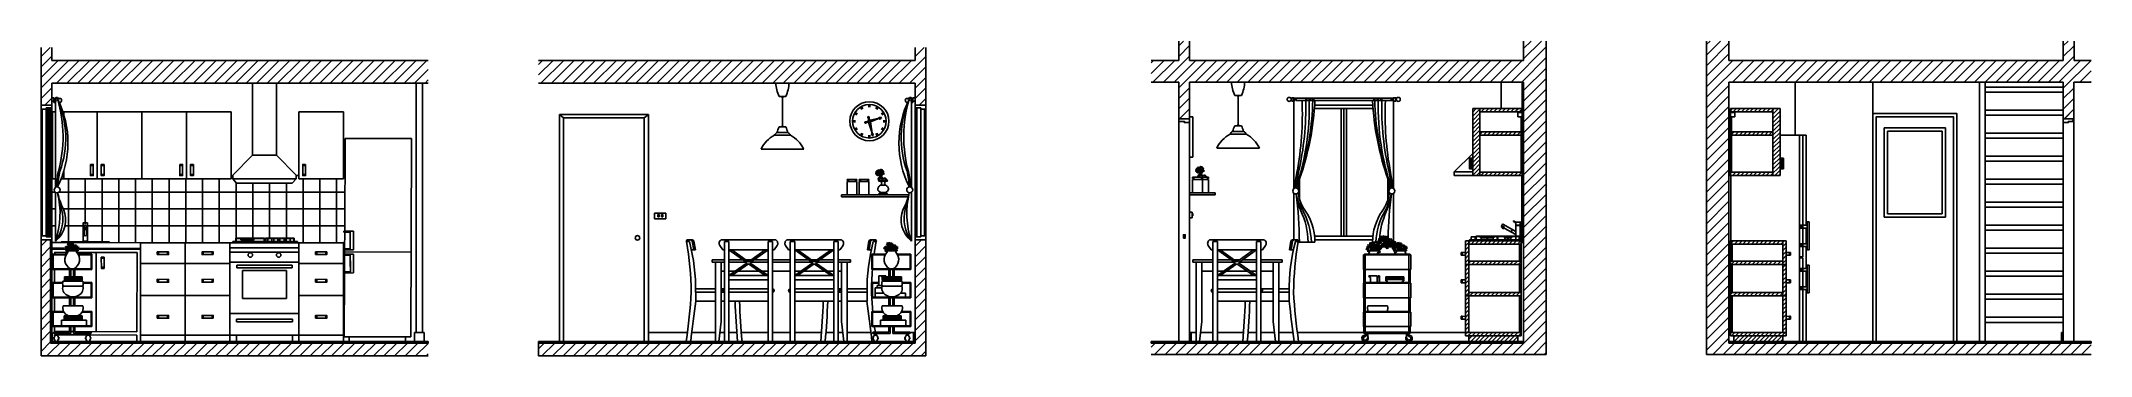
# Model space of a CAD drawing. Header units: millimetres. Extents: x 106 to 25790, y 5092 to 14934.
# Drawn here: x 7439 to 25790, y 7209 to 10028 of the extents above; entities that cross this region are included whole.
import ezdxf

# ---------------------------------------------------------------- set-up
doc = ezdxf.new("R2010")
doc.units = ezdxf.units.MM
doc.linetypes.add('0', pattern=[0])
doc.linetypes.add('ACAD_ISO04W100', pattern=[30, 24, -3, 0, -3])
for name, color, linetype in [('A-ANNO-NOTE', 7, 'Continuous'), ('A-ANNO-TEXT', 3, 'Continuous'), ('A-DETL-MBND', 3, 'Continuous'), ('A-ELEV-IDEN', 3, 'Continuous'), ('A-ELEV-MBE1', 7, 'Continuous'), ('A-ELEV-MBE2', 4, 'Continuous'), ('A-FURN', 4, 'Continuous'), ('A-SECT-MCUT', 7, 'Continuous'), ('A-WALL-STUD', 3, 'Continuous'), ('G-ANNO-LOGO', 3, 'Continuous'), ('IF-ANNO SYMB', 5, 'Continuous'), ('IF-DETL', 3, 'Continuous'), ('IF-FURN', 3, 'Continuous'), ('Layer2', 3, 'Continuous')]:
    doc.layers.add(name, color=color, linetype=linetype)
pattern_1 = [(45, (1640.952, 4e-05), (-18.858538, 18.858538), [])]
pattern_2 = [(45, (1537.654, 0), (-18.858538, 18.858538), [])]

msp = doc.modelspace()

# ---------------------------------------------------------------- hatches: boundary and pattern name
at = {"layer": 'A-ELEV-MBE2'}
h = msp.add_hatch(dxfattribs=at)
h.set_pattern_fill('ANSI31', color=256, scale=8.4)
h.paths.add_polyline_path([(20220, 8239), (20190, 8239), (20190, 7859), (20190, 7639), (20190, 7419), (20220, 7419)])
h.paths.add_polyline_path([(20690, 8057), (20220, 8057), (20220, 8027), (20690, 8027)])
edge = h.paths.add_edge_path(flags=16)
edge.add_arc((20286, 8040), 3, 0, 360)
edge = h.paths.add_edge_path(flags=16)
edge.add_arc((20241, 8040), 3, 0, 360)
edge = h.paths.add_edge_path(flags=16)
edge.add_arc((20540, 8040), 3, 0, 360)
h.paths.add_polyline_path([(20690, 7776), (20220, 7776), (20220, 7746), (20690, 7746)])
edge = h.paths.add_edge_path(flags=16)
edge.add_arc((20286, 7758), 3, 0, 360)
edge = h.paths.add_edge_path(flags=16)
edge.add_arc((20241, 7758), 0.681, 0, 360)
edge = h.paths.add_edge_path(flags=16)
edge.add_arc((20540, 7758), 3, 0, 360)
h.paths.add_polyline_path([(20190, 7419), (20190, 7389), (20690, 7389), (20690, 7419)])
h.paths.add_polyline_path([(20690, 7746), (20675, 7746), (20675, 7419), (20690, 7419)])
h.paths.add_polyline_path([(20690, 8027), (20675, 8027), (20675, 7776), (20690, 7776)])
h.paths.add_polyline_path([(20690, 8209), (20675, 8209), (20675, 8057), (20690, 8057)])
h.paths.add_polyline_path([(20660, 7389), (20220, 7389), (20220, 7339), (20660, 7339)])
h = msp.add_hatch(dxfattribs=at)
h.set_pattern_fill('ANSI31', color=256, scale=8.4)
h.paths.add_polyline_path([(20690, 8222), (20690, 8239), (20220, 8239), (20220, 8209), (20690, 8209)])
h = msp.add_hatch(dxfattribs=at)
h.set_pattern_fill('ANSI31', color=256, scale=8.4)
h.set_pattern_definition(pattern_1)
h.paths.add_polyline_path([(23032, 8239), (23062, 8239), (23062, 7859), (23062, 7639), (23062, 7419), (23032, 7419)])
h.paths.add_polyline_path([(22562, 8057), (23032, 8057), (23032, 8027), (22562, 8027)])
edge = h.paths.add_edge_path(flags=16)
edge.add_arc((22967, 8040), 3, 0, 360)
edge = h.paths.add_edge_path(flags=16)
edge.add_arc((23012, 8040), 3, 0, 360)
edge = h.paths.add_edge_path(flags=16)
edge.add_arc((22713, 8040), 3, 0, 360)
h.paths.add_polyline_path([(22562, 7776), (23032, 7776), (23032, 7746), (22562, 7746)])
edge = h.paths.add_edge_path(flags=16)
edge.add_arc((22967, 7758), 3, 0, 360)
edge = h.paths.add_edge_path(flags=16)
edge.add_arc((23012, 7758), 1.72, 0, 360)
edge = h.paths.add_edge_path(flags=16)
edge.add_arc((22713, 7758), 0.0338, 0, 360)
h.paths.add_polyline_path([(23062, 7419), (23062, 7389), (22562, 7389), (22562, 7419)])
h.paths.add_polyline_path([(22562, 7746), (22577, 7746), (22577, 7419), (22562, 7419)])
h.paths.add_polyline_path([(22562, 8027), (22577, 8027), (22577, 7776), (22562, 7776)])
h.paths.add_polyline_path([(22562, 8209), (22577, 8209), (22577, 8057), (22562, 8057)])
h.paths.add_polyline_path([(22592, 7389), (23032, 7389), (23032, 7339), (22592, 7339)])
h = msp.add_hatch(dxfattribs=at)
h.set_pattern_fill('ANSI31', color=256, scale=8.4)
h.set_pattern_definition(pattern_1)
h.paths.add_polyline_path([(22562, 8222), (22562, 8239), (23032, 8239), (23032, 8209), (22562, 8209)])
at = {"layer": 'A-FURN'}
h = msp.add_hatch(dxfattribs=at)
h.set_pattern_fill('ANSI31', color=256, scale=21)
h.paths.add_polyline_path([(7535, 9855), (7535, 9971), (7439, 9971), (7439, 9625), (7439, 9454), (7535, 9454), (7535, 9651), (10905, 9651), (10905, 9855)])
h.paths.add_polyline_path([(7439, 7339), (7439, 7209), (7525, 7209), (7525, 7339), (7525, 8249), (7439, 8249)])
h.paths.add_polyline_path([(11893, 9855), (11893, 9651), (15264, 9651), (15264, 9454), (15360, 9454), (15360, 9625), (15360, 9971), (15264, 9971), (15264, 9855)])
h.paths.add_polyline_path([(15360, 8249), (15264, 8249), (15264, 7339), (15264, 7209), (15360, 7209), (15360, 7339)])
h.paths.add_polyline_path([(20711, 9661), (20711, 7339), (20723, 7339), (20904, 7339), (20913, 7339), (20913, 9661), (20913, 9855), (20913, 10028), (20711, 10028), (20711, 9855), (17719, 9855), (17719, 10028), (17623, 10028), (17623, 9855), (17376, 9855), (17376, 9661), (17624, 9661), (17624, 9333), (17719, 9333), (17719, 9661)])
h.paths.add_polyline_path([(22549, 7339), (22357, 7339), (22348, 7339), (22348, 9661), (22348, 9661), (22348, 9855), (22348, 9855), (22348, 10028), (22549, 10028), (22549, 9855), (25542, 9855), (25542, 10028), (25638, 10028), (25638, 9855), (25790, 9855), (25790, 9661), (25637, 9661), (25637, 9333), (25637, 9308), (25587, 9308), (25587, 9298), (25542, 9298), (25542, 9333), (25542, 9661), (22549, 9661)])
h = msp.add_hatch(dxfattribs=at)
h.set_pattern_fill('ANSI31', color=256, scale=21)
h.paths.add_polyline_path([(20913, 7339), (20913, 9661), (20913, 9855), (20913, 10028), (20711, 10028), (20711, 9855), (17719, 9855), (17719, 10028), (17623, 10028), (17623, 9855), (17376, 9855), (17376, 9661), (17624, 9661), (17624, 9333), (17719, 9333), (17719, 9661), (20711, 9661), (20711, 7324), (17376, 7324), (17376, 7223), (20913, 7223)])
h = msp.add_hatch(dxfattribs=at)
h.set_pattern_fill('ANSI31', color=256, scale=21)
h.paths.add_polyline_path([(25790, 7324), (25637, 7324), (25542, 7324), (22549, 7324), (22549, 7339), (22549, 9661), (25542, 9661), (25542, 9333), (25637, 9333), (25637, 9661), (25790, 9661), (25790, 9855), (25638, 9855), (25638, 10028), (25542, 10028), (25542, 9855), (22549, 9855), (22549, 10028), (22348, 10028), (22348, 9855), (22348, 9661), (22348, 7223), (25790, 7223)])
h = msp.add_hatch(dxfattribs=at)
h.set_pattern_fill('ANSI31', color=256, scale=8.4)
h.paths.add_polyline_path([(20319, 9423), (20255, 9423), (20255, 8823), (20319, 8823), (20319, 8853)])
h.paths.add_polyline_path([(20699, 9423), (20319, 9423), (20319, 9393), (20689, 9393), (20689, 9398), (20694, 9398), (20694, 9393), (20699, 9393)])
h.paths.add_polyline_path([(20359, 9408, -1), (20367, 9408, -1)], flags=16)
h.paths.add_polyline_path([(20335, 9408, -1), (20343, 9408, -1)], flags=16)
h.paths.add_polyline_path([(20649, 9408, -1), (20641, 9408, -1)], flags=16)
h.paths.add_polyline_path([(20673, 9408, -1), (20665, 9408, -1)], flags=16)
h.paths.add_polyline_path([(20699, 8853), (20689, 8853), (20319, 8853), (20319, 8823), (20699, 8823)])
h.paths.add_polyline_path([(20359, 8838, -1), (20367, 8838, -1)], flags=16)
h.paths.add_polyline_path([(20335, 8838, -1), (20343, 8838, -1)], flags=16)
h.paths.add_polyline_path([(20649, 8838, -1), (20641, 8838, -1)], flags=16)
h.paths.add_polyline_path([(20673, 8838, -1), (20665, 8838, -1)], flags=16)
h.paths.add_polyline_path([(20699, 9343), (20690, 9343), (20689, 9343), (20689, 8853), (20699, 8853), (20699, 8853), (20699, 8858)])
h = msp.add_hatch(dxfattribs=at)
h.set_pattern_fill('ANSI31', color=256, scale=8.4)
h.paths.add_polyline_path([(20699, 9423), (20319, 9423), (20319, 9393), (20689, 9393), (20689, 9398), (20694, 9398), (20694, 9393), (20699, 9393)])
h.paths.add_polyline_path([(20699, 8853), (20689, 8853), (20319, 8853), (20319, 8823), (20699, 8823)])
h = msp.add_hatch(dxfattribs=at)
h.set_pattern_fill('ANSI31', color=256, scale=8.4)
h.set_pattern_definition(pattern_2)
h.paths.add_polyline_path([(22942, 9423), (23006, 9423), (23006, 8823), (22942, 8823), (22942, 8853)])
h.paths.add_polyline_path([(22562, 9423), (22942, 9423), (22942, 9393), (22572, 9393), (22572, 9398), (22567, 9398), (22567, 9393), (22562, 9393)])
edge = h.paths.add_edge_path(flags=16)
edge.add_arc((22898, 9408), 2.35, 0, 360)
edge = h.paths.add_edge_path(flags=16)
edge.add_arc((22922, 9408), 1.19, 0, 360)
edge = h.paths.add_edge_path(flags=16)
edge.add_arc((22616, 9408), 4, 0, 360)
edge = h.paths.add_edge_path(flags=16)
edge.add_arc((22592, 9408), 4, 0, 360)
h.paths.add_polyline_path([(22562, 8853), (22572, 8853), (22942, 8853), (22942, 8823), (22562, 8823)])
edge = h.paths.add_edge_path(flags=16)
edge.add_arc((22898, 8838), 0.0481, 0, 360)
edge = h.paths.add_edge_path(flags=16)
edge.add_arc((22922, 8838), 4, 0, 360)
edge = h.paths.add_edge_path(flags=16)
edge.add_arc((22616, 8838), 4, 0, 360)
edge = h.paths.add_edge_path(flags=16)
edge.add_arc((22592, 8838), 1.44, 0, 360)
h.paths.add_polyline_path([(22562, 9343), (22571, 9343), (22572, 9343), (22572, 8853), (22562, 8853), (22562, 8858)])
h = msp.add_hatch(dxfattribs=at)
h.set_pattern_fill('ANSI31', color=256, scale=8.4)
h.paths.add_polyline_path([(20319, 9216), (20319, 9186), (20689, 9186), (20689, 9216)])
h = msp.add_hatch(dxfattribs=at)
h.set_pattern_fill('ANSI31', color=256, scale=8.4)
h.set_pattern_definition(pattern_2)
h.paths.add_polyline_path([(22572, 9216), (22572, 9186), (22942, 9186), (22942, 9216)])

# ---------------------------------------------------------------- linework, layer by layer
msp.add_line((20913, 7223), (20913, 7339))
at = {"layer": 'A-ANNO-NOTE'}
msp.add_lwpolyline([(25637, 9333), (25637, 9308), (25587, 9308), (25587, 9298), (25542, 9298), (25542, 9333), (25637, 9333)], dxfattribs=at)
at = {"layer": 'A-ANNO-TEXT'}
for p, q in [((7815, 8400), (7832, 8400)), ((7815, 8399), (7815, 8372)), ((7825, 8371), (7815, 8371)), ((7815, 8230), (7815, 8368)), ((7825, 8368), (7815, 8368)), ((7825, 8371), (7825, 8294)), ((7845, 8340), (7825, 8340)), ((7839, 8352), (7831, 8352)), ((7832, 8408), (7832, 8395)), ((7837, 8408), (7837, 8395)), ((7837, 8400), (7854, 8400)), ((7845, 8371), (7845, 8294)), ((7845, 8371), (7854, 8371)), ((7845, 8368), (7855, 8368)), ((7855, 8399), (7855, 8372)), ((7855, 8368), (7855, 8230)), ((7815, 8236), (7855, 8236))]:
    msp.add_line(p, q, dxfattribs=at)
for points in [[(7620, 8230), (8050, 8230), (8050, 8224), (7699, 8224)], [(7696, 8224), (7620, 8225), (7620, 8230)]]:
    msp.add_lwpolyline(points, dxfattribs=at)
for centre, radius in [((7835, 8371), 10.1), ((7835, 8408), 2.47)]:
    msp.add_circle(centre, radius, dxfattribs=at)
for centre, radius, start, end in [((7815, 8399), 0.5, 90, 180), ((7815, 8372), 0.5, 180, 270), ((7834, 8356), 23, 138.5088, 147.8658), ((7835, 8362), 10.1, 180, 0), ((7831, 8346), 5.99, 90, 270), ((7835, 8294), 10.1, 180, 0), ((7835, 8395), 2.47, 180, 0), ((7839, 8346), 5.99, 270, 90), ((7835, 8356), 23, 32.1342, 41.4912), ((7854, 8399), 0.5, 0, 90), ((7854, 8372), 0.5, 270, 0)]:
    msp.add_arc(centre, radius, start, end, dxfattribs=at)
at = {"layer": 'A-DETL-MBND', "color": 0}
for p, q in [((25638, 9855), (25790, 9855)), ((7535, 9651), (10905, 9651)), ((15264, 9651), (11893, 9651)), ((17624, 9661), (17376, 9661))]:
    msp.add_line(p, q, dxfattribs=at)
at = {"layer": 'A-ELEV-IDEN'}
for p, q in [((20255, 8823), (20255, 9423)), ((20255, 9423), (20699, 9423)), ((20319, 8823), (20319, 9423)), ((20319, 8823), (20319, 9423)), ((20319, 9423), (20699, 9423)), ((20319, 9423), (20319, 9393)), ((20319, 9393), (20689, 9393)), ((20699, 9423), (20699, 8858)), ((20699, 8853), (20699, 9423)), ((20699, 9423), (20699, 8858)), ((23006, 9423), (22562, 9423)), ((22942, 9423), (22562, 9423)), ((22562, 9423), (22562, 9184)), ((22562, 8823), (22562, 9423)), ((22942, 9393), (22572, 9393)), ((22942, 8823), (22942, 9423)), ((22942, 8823), (22942, 9423)), ((23006, 8823), (23006, 9423)), ((20319, 9216), (20689, 9216)), ((20690, 9186), (20319, 9186)), ((20689, 9343), (20689, 8853)), ((22571, 9186), (22942, 9186)), ((22572, 9343), (22572, 8853)), ((22942, 9216), (22572, 9216)), ((23006, 9184), (23239, 9184)), ((23181, 9184), (23181, 7339)), ((23211, 9184), (23211, 8096)), ((23239, 9184), (23239, 8379)), ((10160, 9157), (10157, 8327)), ((10755, 9155), (10160, 9157)), ((10748, 7379), (10755, 9155)), ((20699, 8823), (20255, 8823)), ((20319, 8853), (20689, 8853)), ((20699, 8823), (20319, 8823)), ((20699, 8823), (20319, 8823)), ((20689, 8853), (20699, 8853)), ((20709, 8858), (20699, 8858)), ((20709, 8858), (20699, 8858)), ((20704, 8853), (20704, 8858)), ((20704, 8853), (20704, 8858)), ((22562, 8853), (22942, 8853)), ((22562, 8823), (23006, 8823)), ((22562, 8823), (22942, 8823)), ((9184, 8234), (9184, 8262)), ((9186, 8264), (9437, 8264)), ((9187, 8259), (9187, 8234)), ((9189, 8261), (9285, 8261)), ((9285, 8264), (9285, 8234)), ((9287, 8264), (9287, 8234)), ((9364, 8261), (9287, 8261)), ((9364, 8261), (9434, 8261)), ((9437, 8259), (9437, 8234)), ((9440, 8262), (9440, 8234)), ((9449, 8262), (9449, 8261)), ((9449, 8261), (9449, 8234)), ((9451, 8264), (9703, 8264)), ((9452, 8259), (9452, 8234)), ((9454, 8261), (9601, 8261)), ((9504, 8259), (9469, 8259)), ((9469, 8259), (9469, 8234)), ((9504, 8259), (9504, 8234)), ((9559, 8259), (9523, 8259)), ((9523, 8259), (9523, 8234)), ((9559, 8259), (9559, 8234)), ((9614, 8259), (9578, 8259)), ((9578, 8259), (9578, 8234)), ((9601, 8264), (9601, 8259)), ((9603, 8264), (9603, 8259)), ((9603, 8261), (9670, 8261)), ((9614, 8259), (9614, 8234)), ((9668, 8259), (9633, 8259)), ((9633, 8259), (9633, 8234)), ((9668, 8259), (9668, 8234)), ((9670, 8261), (9699, 8261)), ((9702, 8259), (9702, 8234)), ((9702, 8259), (9702, 8234)), ((9705, 8262), (9705, 8234)), ((10207, 8327), (10151, 8327)), ((10151, 8327), (10151, 8316)), ((10151, 8316), (10207, 8316)), ((10157, 8316), (10156, 8169)), ((10207, 8327), (10235, 8327)), ((10235, 8327), (10207, 8327)), ((10207, 8327), (10207, 8259)), ((10207, 8316), (10207, 8169)), ((10207, 8158), (10207, 8270)), ((10235, 8158), (10235, 8327)), ((10235, 8316), (10235, 8316)), ((10235, 8270), (10235, 8259)), ((20276, 8275), (20240, 8275)), ((20240, 8275), (20240, 8250)), ((20276, 8275), (20276, 8250)), ((20283, 8250), (20283, 8277)), ((20285, 8280), (20476, 8280)), ((20286, 8274), (20286, 8250)), ((20288, 8277), (20384, 8277)), ((20326, 8270), (20326, 8265)), ((20326, 8270), (20384, 8270)), ((20326, 8265), (20384, 8265)), ((20331, 8265), (20331, 8250)), ((20384, 8277), (20384, 8270)), ((20384, 8265), (20384, 8250)), ((20386, 8277), (20386, 8270)), ((20463, 8277), (20386, 8277)), ((20444, 8270), (20386, 8270)), ((20386, 8265), (20444, 8265)), ((20386, 8265), (20386, 8250)), ((20402, 8277), (20472, 8277)), ((20439, 8265), (20439, 8250)), ((20444, 8270), (20444, 8265)), ((20475, 8274), (20475, 8250)), ((20478, 8277), (20478, 8250)), ((20671, 8280), (20480, 8280)), ((20481, 8274), (20481, 8250)), ((20554, 8277), (20483, 8277)), ((20493, 8277), (20570, 8277)), ((20512, 8370), (20523, 8389)), ((20516, 8366), (20512, 8360)), ((20512, 8360), (20517, 8358)), ((20516, 8366), (20513, 8368)), ((20640, 8323), (20525, 8389)), ((20533, 8348), (20529, 8351)), ((20537, 8354), (20533, 8348)), ((20640, 8295), (20537, 8354)), ((20539, 8270), (20539, 8265)), ((20539, 8270), (20570, 8270)), ((20539, 8265), (20570, 8265)), ((20544, 8265), (20544, 8250)), ((20570, 8277), (20570, 8270)), ((20570, 8265), (20570, 8250)), ((20572, 8277), (20572, 8270)), ((20668, 8277), (20572, 8277)), ((20602, 8270), (20572, 8270)), ((20572, 8265), (20602, 8265)), ((20572, 8265), (20572, 8250)), ((20597, 8265), (20597, 8250)), ((20598, 8319), (20610, 8340)), ((20602, 8270), (20602, 8265)), ((20619, 8414), (20621, 8418)), ((20640, 8402), (20619, 8414)), ((20640, 8408), (20621, 8418)), ((20641, 8408), (20640, 8408)), ((20640, 8402), (20641, 8401)), ((20641, 8324), (20640, 8323)), ((20641, 8292), (20640, 8295)), ((20641, 8408), (20641, 8380)), ((20641, 8377), (20641, 8280)), ((20641, 8377), (20681, 8377)), ((20641, 8277), (20641, 8250)), ((20681, 8408), (20642, 8408)), ((20672, 8380), (20642, 8380)), ((20670, 8274), (20670, 8250)), ((20672, 8380), (20681, 8384)), ((20673, 8250), (20673, 8277)), ((20681, 8408), (20681, 8384)), ((20681, 8384), (20681, 8384)), ((20681, 8250), (20681, 8377)), ((23181, 8379), (23248, 8379)), ((23181, 8354), (23248, 8354)), ((23239, 8354), (23239, 8214)), ((23248, 8409), (23248, 8159)), ((23248, 8409), (23268, 8409)), ((23268, 8409), (23268, 8159)), ((9130, 8178), (9747, 8178)), ((9155, 8232), (9155, 8223)), ((9735, 8223), (9155, 8223)), ((9733, 8234), (9157, 8234)), ((9227, 8254), (9227, 8249)), ((9227, 8254), (9285, 8254)), ((9227, 8249), (9285, 8249)), ((9232, 8249), (9232, 8234)), ((9345, 8254), (9287, 8254)), ((9287, 8249), (9345, 8249)), ((9340, 8249), (9340, 8234)), ((9345, 8254), (9345, 8249)), ((9441, 8234), (9441, 8234)), ((9568, 8254), (9578, 8254)), ((9568, 8254), (9568, 8249)), ((9568, 8249), (9578, 8249)), ((9573, 8249), (9573, 8234)), ((9614, 8254), (9633, 8254)), ((9633, 8249), (9614, 8249)), ((9616, 8249), (9616, 8234)), ((9621, 8249), (9621, 8254)), ((9630, 8249), (9630, 8234)), ((9633, 8234), (9633, 8234)), ((9735, 8223), (9735, 8232)), ((10235, 8121), (10150, 8121)), ((10150, 8121), (10150, 8110)), ((10150, 8110), (10156, 8110)), ((10207, 8169), (10151, 8169)), ((10151, 8169), (10151, 8157)), ((10151, 8157), (10207, 8158)), ((10156, 8110), (10155, 7963)), ((10156, 8157), (10156, 8121)), ((10156, 8110), (10207, 8110)), ((10235, 8158), (10207, 8158)), ((10208, 8008), (10207, 8121)), ((10207, 8121), (10235, 8121)), ((10207, 8121), (10207, 8053)), ((10235, 8121), (10236, 8008)), ((10235, 8121), (10235, 8110)), ((10236, 7952), (10235, 8121)), ((10235, 8110), (10235, 8110)), ((20161, 8136), (20151, 8136)), ((20151, 8136), (20151, 8111)), ((20151, 8111), (20190, 8111)), ((20161, 8111), (20161, 8136)), ((20190, 8136), (20161, 8136)), ((20690, 8239), (20190, 8239)), ((20190, 8239), (20190, 7389)), ((20220, 8239), (20220, 7419)), ((20220, 8209), (20690, 8209)), ((20227, 8248), (20227, 8239)), ((20682, 8250), (20229, 8250)), ((20675, 8209), (20675, 8057)), ((20684, 8248), (20684, 8239)), ((20690, 8239), (20690, 7389)), ((22562, 8239), (23062, 8239)), ((22562, 8239), (22562, 7389)), ((23032, 8209), (22562, 8209)), ((22577, 8209), (22577, 8057)), ((23032, 8239), (23032, 7419)), ((23062, 8239), (23062, 7389)), ((23062, 8136), (23091, 8136)), ((23101, 8111), (23062, 8111)), ((23091, 8111), (23091, 8136)), ((23091, 8136), (23101, 8136)), ((23101, 8136), (23101, 8111)), ((23181, 8214), (23248, 8214)), ((23181, 8189), (23248, 8189)), ((23211, 8096), (23181, 8096)), ((23211, 8086), (23181, 8086)), ((23211, 8086), (23211, 7339)), ((23239, 8189), (23239, 7993)), ((23248, 8159), (23268, 8159)), ((9130, 8048), (9747, 8048)), ((9192, 8023), (9686, 8023)), ((9192, 7998), (9192, 8023)), ((9686, 7998), (9192, 7998)), ((9242, 7973), (9636, 7973)), ((9242, 7723), (9242, 7973)), ((9636, 7723), (9636, 7973)), ((9686, 8023), (9686, 7998)), ((10208, 7963), (10150, 7963)), ((10150, 7963), (10150, 7951)), ((10150, 7951), (10155, 7951)), ((10155, 7951), (10153, 7379)), ((10155, 7951), (10236, 7952)), ((10208, 7952), (10207, 8065)), ((10235, 8065), (10235, 8053)), ((20690, 8027), (20190, 8027)), ((20220, 8057), (20690, 8057)), ((20675, 8027), (20675, 7776)), ((23032, 8057), (22562, 8057)), ((23062, 8027), (22562, 8027)), ((22577, 8027), (22577, 7776)), ((23181, 7993), (23248, 7993)), ((23181, 7968), (23248, 7968)), ((23239, 7968), (23239, 7828)), ((23248, 8023), (23248, 7773)), ((23248, 8023), (23268, 8023)), ((23268, 8023), (23268, 7773)), ((9242, 7723), (9636, 7723)), ((20161, 7890), (20151, 7890)), ((20151, 7890), (20151, 7865)), ((20151, 7865), (20190, 7865)), ((20161, 7865), (20161, 7890)), ((20190, 7889), (20161, 7890)), ((20690, 7746), (20190, 7746)), ((20220, 7776), (20690, 7776)), ((20675, 7746), (20675, 7419)), ((23032, 7776), (22562, 7776)), ((22562, 7746), (23062, 7746)), ((22577, 7746), (22577, 7419)), ((23062, 7889), (23091, 7890)), ((23101, 7865), (23062, 7865)), ((23091, 7865), (23091, 7890)), ((23091, 7890), (23101, 7890)), ((23101, 7890), (23101, 7865)), ((23181, 7828), (23248, 7828)), ((23181, 7803), (23248, 7803)), ((23239, 7803), (23239, 7339)), ((23248, 7773), (23268, 7773)), ((7543, 7608), (7640, 7608)), ((7543, 7602), (7543, 7608)), ((9736, 7589), (9142, 7589)), ((20161, 7564), (20151, 7564)), ((20151, 7564), (20151, 7539)), ((20151, 7539), (20190, 7539)), ((20161, 7539), (20161, 7564)), ((20190, 7563), (20161, 7564)), ((23062, 7563), (23091, 7564)), ((23101, 7539), (23062, 7539)), ((23091, 7539), (23091, 7564)), ((23091, 7564), (23101, 7564)), ((23101, 7564), (23101, 7539)), ((10153, 7379), (10748, 7379)), ((10198, 7379), (10198, 7339)), ((10703, 7379), (10703, 7339)), ((20190, 7419), (20690, 7419)), ((20690, 7389), (20190, 7389)), ((20220, 7389), (20220, 7339)), ((20660, 7339), (20660, 7389)), ((23062, 7419), (22562, 7419)), ((22562, 7389), (23062, 7389)), ((22592, 7339), (22592, 7389)), ((23032, 7389), (23032, 7339)), ((7525, 7339), (10905, 7339)), ((8298, 7339), (8328, 7339)), ((10905, 7339), (10905, 7324)), ((15264, 7339), (11893, 7339)), ((11893, 7324), (11893, 7339)), ((20711, 7339), (17376, 7339)), ((17376, 7324), (17376, 7339)), ((22549, 7339), (25542, 7339)), ((25542, 7339), (25637, 7339)), ((25637, 7339), (25790, 7339))]:
    msp.add_line(p, q, dxfattribs=at)
at = {"layer": 'A-ELEV-IDEN', "color": 0}
msp.add_line((13132, 7339), (13672, 7339), dxfattribs=at)
at = {"layer": 'A-ELEV-IDEN'}
msp.add_lwpolyline([(10156, 8139), (10751, 8141)], dxfattribs=at)
for centre, radius in [((23196, 8366), 6.34), ((9312, 8113), 20.2), ((9566, 8113), 20.2), ((23196, 8201), 6.34), ((23196, 7980), 6.34), ((23196, 7815), 6.34)]:
    msp.add_circle(centre, radius, dxfattribs=at)
for centre, radius, start, end in [((9186, 8262), 2.36, 92.2831, 182.8904), ((9189, 8258), 2.38, 92.6727, 177.2754), ((9434, 8258), 2.56, 6.3796, 85.7441), ((9437, 8262), 2.42, 3.6052, 92.3281), ((9451, 8262), 2.36, 92.2831, 182.8904), ((9454, 8258), 2.38, 92.6727, 177.2754), ((9699, 8258), 2.38, 2.6727, 87.2754), ((9703, 8262), 2.36, 2.2831, 92.8904), ((20285, 8277), 2.36, 92.2831, 182.8904), ((20288, 8274), 2.38, 92.6727, 177.2754), ((20472, 8274), 2.56, 6.3796, 85.7441), ((20476, 8277), 2.42, 3.6052, 92.3281), ((20480, 8277), 2.42, 87.6719, 176.3948), ((20484, 8274), 2.56, 94.2559, 173.6204), ((20514, 8369), 1.41, 164.8463, 225.219), ((20507, 8432), 65.7, 277.7992, 292.7992), ((20530, 8367), 16.4, 214.8308, 265.2346), ((20524, 8389), 1, 60.0327, 150.0327), ((20597, 8379), 65.5, 187.0798, 202.0798), ((20620, 8414), 0.535, 154.2288, 244.2288), ((20621, 8418), 0.462, 64.2288, 154.2288), ((20642, 8408), 0.5, 90, 180), ((20642, 8380), 0.5, 180, 270), ((20660, 8365), 23, 138.5088, 147.8658), ((20668, 8274), 2.38, 2.7246, 87.3273), ((20671, 8277), 2.36, 357.1096, 87.7169), ((20662, 8365), 23, 32.1342, 49.2684), ((20681, 8408), 0.5, 0, 90), ((20680, 8384), 0.761, 293.5098, 0.3449), ((9157, 8232), 2.34, 98.5617, 178.1658), ((9732, 8232), 2.39, 2.5066, 80.7331), ((20230, 8247), 2.34, 98.5617, 178.1658), ((20681, 8247), 2.34, 1.8342, 81.4383)]:
    msp.add_arc(centre, radius, start, end, dxfattribs=at)
at = {"layer": 'A-ELEV-MBE1'}
for p, q in [((7485, 9419), (7439, 9419)), ((7450, 8284), (7450, 9419)), ((7535, 9429), (7485, 9429)), ((7485, 9429), (7485, 9419)), ((7520, 9429), (7520, 8274)), ((15264, 9429), (15314, 9429)), ((15278, 9429), (15278, 8274)), ((15314, 9429), (15314, 9419)), ((15314, 9419), (15360, 9419)), ((15349, 8284), (15349, 9419)), ((7485, 8284), (7439, 8284)), ((7485, 8274), (7485, 8284)), ((7535, 8274), (7485, 8274)), ((15264, 8274), (15314, 8274)), ((15264, 8274), (15264, 7324)), ((15314, 8274), (15314, 8284)), ((15314, 8284), (15360, 8284)), ((15143, 7324), (15264, 7324)), ((22549, 7339), (22549, 7324)), ((25542, 7324), (25790, 7324))]:
    msp.add_line(p, q, dxfattribs=at)
at = {"layer": 'A-ELEV-MBE1', "color": 0}
msp.add_line((22549, 7324), (25542, 7324), dxfattribs=at)
at = {"layer": 'A-ELEV-MBE1'}
msp.add_lwpolyline([(17624, 9333), (17624, 9308), (17674, 9308), (17674, 9298), (17719, 9298), (17719, 9333), (17624, 9333)], dxfattribs=at)
at = {"layer": 'A-ELEV-MBE2'}
msp.add_line((15314, 9419), (15314, 8284), dxfattribs=at)
at = {"layer": 'A-ELEV-MBE2', "color": 0}
for p, q in [((17719, 9333), (17624, 9333)), ((25542, 9333), (25637, 9333))]:
    msp.add_line(p, q, dxfattribs=at)
at = {"layer": 'A-FURN', "linetype": 'Continuous'}
for p, q in [((7525, 7242), (7607, 7324)), ((7586, 7209), (7701, 7324)), ((7680, 7209), (7796, 7324)), ((7775, 7209), (7890, 7324)), ((7869, 7209), (7984, 7324)), ((7963, 7209), (8078, 7324)), ((8057, 7209), (8173, 7324)), ((8152, 7209), (8267, 7324)), ((8246, 7209), (8361, 7324)), ((8340, 7209), (8456, 7324)), ((8435, 7209), (8550, 7324)), ((8529, 7209), (8644, 7324)), ((8623, 7209), (8738, 7324)), ((8717, 7209), (8833, 7324)), ((8812, 7209), (8927, 7324)), ((8906, 7209), (9021, 7324)), ((9000, 7209), (9116, 7324)), ((9095, 7209), (9210, 7324)), ((9189, 7209), (9304, 7324)), ((9283, 7209), (9398, 7324)), ((9377, 7209), (9493, 7324)), ((9472, 7209), (9587, 7324)), ((9566, 7209), (9681, 7324)), ((9660, 7209), (9776, 7324)), ((9755, 7209), (9870, 7324)), ((9849, 7209), (9964, 7324)), ((9943, 7209), (10059, 7324)), ((10038, 7209), (10153, 7324)), ((10132, 7209), (10247, 7324)), ((10226, 7209), (10341, 7324)), ((10320, 7209), (10436, 7324)), ((10415, 7209), (10530, 7324)), ((10509, 7209), (10624, 7324)), ((10603, 7209), (10719, 7324)), ((10698, 7209), (10813, 7324)), ((10792, 7209), (10905, 7322)), ((10886, 7209), (10905, 7228)), ((11893, 7273), (11944, 7324)), ((11923, 7209), (12039, 7324)), ((12018, 7209), (12133, 7324)), ((12112, 7209), (12227, 7324)), ((12206, 7209), (12322, 7324)), ((12301, 7209), (12416, 7324)), ((12395, 7209), (12510, 7324)), ((12489, 7209), (12604, 7324)), ((12583, 7209), (12699, 7324)), ((12678, 7209), (12793, 7324)), ((12772, 7209), (12887, 7324)), ((12866, 7209), (12982, 7324)), ((12961, 7209), (13076, 7324)), ((13055, 7209), (13170, 7324)), ((13149, 7209), (13264, 7324)), ((13243, 7209), (13359, 7324)), ((13338, 7209), (13453, 7324)), ((13432, 7209), (13547, 7324)), ((13526, 7209), (13642, 7324)), ((13621, 7209), (13736, 7324)), ((13715, 7209), (13830, 7324)), ((13809, 7209), (13925, 7324)), ((13904, 7209), (14019, 7324)), ((13998, 7209), (14113, 7324)), ((14092, 7209), (14207, 7324)), ((14186, 7209), (14302, 7324)), ((14281, 7209), (14396, 7324)), ((14375, 7209), (14490, 7324)), ((14469, 7209), (14585, 7324)), ((14564, 7209), (14679, 7324)), ((14658, 7209), (14773, 7324)), ((14752, 7209), (14867, 7324)), ((14846, 7209), (14962, 7324)), ((14941, 7209), (15056, 7324)), ((15035, 7209), (15150, 7324)), ((15129, 7209), (15245, 7324)), ((15224, 7209), (15264, 7249))]:
    msp.add_line(p, q, dxfattribs=at)
at = {"layer": 'A-FURN'}
for p, q in [((11893, 7324), (11893, 7209)), ((12080, 7339), (12621, 7339))]:
    msp.add_line(p, q, dxfattribs=at)
at = {"layer": 'A-FURN', "color": 0}
msp.add_lwpolyline([(14453, 7339), (14483, 7339)], dxfattribs=at)
at = {"layer": 'A-SECT-MCUT'}
for p, q in [((7439, 9971), (7439, 9419)), ((7535, 9855), (7535, 9971)), ((15264, 9855), (15264, 9971)), ((15360, 9971), (15360, 9419)), ((17623, 9855), (17623, 10028)), ((17719, 10028), (17719, 9855)), ((20711, 9855), (20711, 10028)), ((20913, 10028), (20913, 7339)), ((22348, 9855), (22348, 10028)), ((22549, 10028), (22549, 9855)), ((25542, 9855), (25542, 10028)), ((25638, 10028), (25638, 9855)), ((7535, 9855), (10905, 9855)), ((15264, 9855), (11893, 9855)), ((17623, 9855), (17376, 9855)), ((20711, 9855), (17719, 9855)), ((22348, 9855), (22348, 9661)), ((25542, 9855), (22549, 9855)), ((7535, 9651), (7535, 9429)), ((15360, 9661), (15360, 9419)), ((17624, 9333), (17624, 9661)), ((17719, 9661), (20711, 9661)), ((17719, 9333), (17719, 9661)), ((20711, 9661), (20711, 7324)), ((22348, 9661), (22348, 7223)), ((25542, 9661), (22549, 9661)), ((22549, 9661), (22549, 7339)), ((25542, 9333), (25542, 9661)), ((25637, 9333), (25637, 9661)), ((25637, 9661), (25790, 9661)), ((7439, 9454), (7535, 9454)), ((15360, 9454), (15264, 9454)), ((17709, 9333), (17719, 9333)), ((25552, 9333), (25542, 9333)), ((7439, 8284), (7439, 7209)), ((15360, 7209), (15360, 8284)), ((7439, 8249), (7535, 8249)), ((7525, 7324), (7525, 8249)), ((15360, 8249), (15264, 8249)), ((22549, 8239), (22549, 7339)), ((7439, 7209), (10905, 7209)), ((10905, 7324), (7525, 7324)), ((15264, 7324), (11893, 7324)), ((11893, 7209), (15264, 7209)), ((15264, 7339), (15264, 7324)), ((15264, 7209), (15360, 7209)), ((20711, 7324), (17376, 7324)), ((17376, 7223), (20913, 7223)), ((25790, 7223), (22348, 7223)), ((25790, 7339), (25790, 7324))]:
    msp.add_line(p, q, dxfattribs=at)
at = {"layer": 'A-SECT-MCUT', "linetype": 'ACAD_ISO04W100'}
msp.add_line((7535, 8274), (7535, 8249), dxfattribs=at)
at = {"layer": 'A-WALL-STUD', "color": 0}
for p, q in [((7535, 9589), (7535, 9625)), ((15264, 9429), (15264, 9651))]:
    msp.add_line(p, q, dxfattribs=at)
at = {"layer": 'G-ANNO-LOGO'}
for p, q in [((14604, 8632), (15201, 8632)), ((15204, 8650), (15104, 8650)), ((15204, 8645), (15204, 8650)), ((17949, 8670), (17719, 8670)), ((17719, 8650), (17949, 8650)), ((17949, 8650), (17949, 8670))]:
    msp.add_line(p, q, dxfattribs=at)
at = {"layer": 'IF-ANNO SYMB'}
for p, q in [((10798, 7419), (10798, 9651)), ((10855, 7419), (10855, 9651)), ((23143, 9184), (23143, 9661)), ((23837, 9661), (23837, 7339)), ((24791, 9661), (24791, 7339)), ((24841, 7339), (24841, 9661)), ((25542, 9615), (24841, 9615)), ((25542, 9570), (24841, 9570)), ((7485, 8284), (7485, 9419)), ((7495, 9429), (7495, 8274)), ((7505, 9429), (7505, 8274)), ((12080, 9371), (12080, 7339)), ((12080, 9371), (12877, 9371)), ((12080, 9371), (12116, 9341)), ((12838, 9341), (12877, 9371)), ((12877, 9371), (12877, 7339)), ((19363, 9425), (18839, 9425)), ((19361, 9455), (18841, 9455)), ((19076, 9425), (19076, 8280)), ((19101, 9425), (19101, 8280)), ((19126, 9425), (19126, 8280)), ((25542, 9409), (24841, 9409)), ((25542, 9364), (24841, 9364)), ((12116, 7339), (12116, 9341)), ((12116, 9341), (12838, 9341)), ((12838, 9341), (12838, 7339)), ((17624, 7339), (17624, 9308)), ((17719, 7339), (17719, 9298)), ((23937, 8450), (23937, 9250)), ((23937, 9250), (24488, 9250)), ((23967, 8480), (23967, 9220)), ((23967, 9220), (24458, 9220)), ((24458, 9220), (24458, 8480)), ((24488, 9250), (24488, 8450)), ((25542, 9203), (24841, 9203)), ((25542, 7339), (25542, 9298)), ((25637, 7339), (25637, 9308)), ((25542, 9158), (24841, 9158)), ((25542, 8997), (24841, 8997)), ((25542, 8952), (24841, 8952)), ((25542, 8791), (24841, 8791)), ((25542, 8746), (24841, 8746)), ((23937, 8450), (24488, 8450)), ((23967, 8480), (24458, 8480)), ((25542, 8585), (24841, 8585)), ((25542, 8540), (24841, 8540)), ((19362, 8280), (18839, 8280)), ((25542, 8379), (24841, 8379)), ((25542, 8334), (24841, 8334)), ((19359, 8249), (18842, 8249)), ((25542, 8173), (24841, 8173)), ((25542, 8128), (24841, 8128)), ((25542, 7967), (24841, 7967)), ((25542, 7922), (24841, 7922)), ((25542, 7761), (24841, 7761)), ((25542, 7716), (24841, 7716)), ((25542, 7555), (24841, 7555)), ((25542, 7510), (24841, 7510))]:
    msp.add_line(p, q, dxfattribs=at)
at = {"layer": 'IF-ANNO SYMB', "transparency": 33554687}
msp.add_line((19361, 9455), (19115, 9455), dxfattribs=at)
at = {"layer": 'IF-ANNO SYMB'}
for points in [[(23837, 9380), (24588, 9380), (24588, 7339)], [(23867, 7339), (23867, 9350), (24558, 9350), (24558, 7339)]]:
    msp.add_lwpolyline(points, dxfattribs=at)
at = {"layer": 'IF-ANNO SYMB', "transparency": 33554687}
msp.add_lwpolyline([(17666, 8264), (17681, 8264), (17681, 8294), (17666, 8294)], close=True, dxfattribs=at)
msp.add_circle((12778, 8266), 20, dxfattribs=at)
at = {"layer": 'IF-DETL'}
for p, q in [((7439, 8284), (7439, 9419)), ((7535, 9429), (7535, 8225)), ((7555, 9491), (7555, 9479)), ((15193, 9515), (15205, 9515)), ((15198, 9479), (15193, 9479)), ((15231, 9505), (15231, 8718)), ((15244, 9479), (15231, 9479)), ((15244, 9491), (15244, 9479)), ((15264, 9429), (15264, 8274)), ((15360, 8284), (15360, 9419)), ((7535, 8825), (7542, 8825)), ((9746, 8823), (9723, 8823)), ((10146, 8823), (10159, 8823)), ((20696, 8226), (20696, 8823)), ((20711, 8823), (20696, 8823)), ((22550, 8823), (22565, 8823)), ((22565, 8226), (22565, 8823)), ((7685, 8794), (7685, 8230)), ((7685, 8675), (10158, 8675)), ((7835, 8794), (7835, 8410)), ((7985, 8230), (7985, 8794)), ((8135, 8223), (8135, 8794)), ((8285, 8794), (8285, 8222)), ((8435, 8223), (8435, 8794)), ((8585, 8794), (8585, 8223)), ((8735, 8794), (8735, 8223)), ((8885, 8223), (8885, 8794)), ((9035, 8223), (9035, 8794)), ((9185, 8763), (9185, 8263)), ((9335, 8264), (9335, 8757)), ((9485, 8264), (9485, 8757)), ((9635, 8757), (9635, 8264)), ((9785, 8794), (9785, 8223)), ((9935, 8794), (9935, 8223)), ((10085, 8223), (10085, 8794)), ((15231, 8238), (15231, 8674)), ((18705, 8608), (18705, 8794)), ((19496, 8608), (19496, 8794)), ((7685, 8525), (10158, 8525)), ((12931, 8437), (12931, 8487)), ((12931, 8487), (13031, 8487)), ((12959, 8474), (12959, 8453)), ((12971, 8474), (12959, 8474)), ((12959, 8453), (12971, 8453)), ((12971, 8453), (12971, 8474)), ((12992, 8453), (12992, 8474)), ((12992, 8474), (13004, 8474)), ((13004, 8453), (12992, 8453)), ((13004, 8474), (13004, 8453)), ((13031, 8487), (13031, 8437)), ((17719, 8496), (17744, 8496)), ((17744, 8446), (17719, 8446)), ((17744, 8496), (17744, 8446)), ((17744, 8484), (17749, 8484)), ((17749, 8462), (17744, 8462)), ((17749, 8484), (17749, 8462)), ((7654, 8375), (7815, 8375)), ((10157, 8375), (7855, 8375)), ((13031, 8437), (12931, 8437)), ((7543, 8119), (7543, 7983)), ((7543, 8119), (7665, 8119)), ((7549, 8119), (7549, 7989)), ((7549, 8113), (7662, 8113)), ((7771, 8119), (7893, 8119)), ((7774, 8113), (7887, 8113)), ((7887, 8119), (7887, 7989)), ((7893, 8119), (7893, 7983)), ((14876, 8119), (14876, 7983)), ((14876, 8119), (14998, 8119)), ((14882, 8119), (14882, 7989)), ((14882, 8113), (14995, 8113)), ((15104, 8119), (15226, 8119)), ((15108, 8113), (15220, 8113)), ((15220, 8119), (15220, 7989)), ((15226, 8119), (15226, 7983)), ((19702, 8113), (19276, 8113)), ((19276, 8113), (19276, 7982)), ((19287, 8119), (19690, 8119)), ((19293, 8113), (19293, 7422)), ((19684, 8113), (19684, 7422)), ((19702, 8113), (19702, 7982)), ((20711, 8226), (20696, 8226)), ((22555, 8226), (22565, 8226)), ((7543, 7983), (7893, 7983)), ((7549, 7989), (7887, 7989)), ((7695, 7983), (7695, 7918)), ((7707, 7983), (7707, 7918)), ((7730, 7983), (7730, 7918)), ((7742, 7983), (7742, 7918)), ((14876, 7983), (15226, 7983)), ((14882, 7989), (15220, 7989)), ((15028, 7983), (15028, 7918)), ((15040, 7983), (15040, 7918)), ((15063, 7983), (15063, 7918)), ((15075, 7983), (15075, 7918)), ((19276, 7982), (19702, 7982)), ((19281, 7982), (19281, 7860)), ((19696, 7982), (19696, 7860)), ((7543, 7866), (7633, 7866)), ((7543, 7866), (7543, 7730)), ((7543, 7730), (7893, 7730)), ((7549, 7866), (7549, 7736)), ((7632, 7860), (7549, 7860)), ((7549, 7736), (7887, 7736)), ((7695, 7730), (7695, 7658)), ((7707, 7730), (7707, 7658)), ((7730, 7730), (7730, 7658)), ((7742, 7730), (7742, 7658)), ((7815, 7866), (7893, 7866)), ((7816, 7860), (7887, 7860)), ((7887, 7866), (7887, 7736)), ((7893, 7866), (7893, 7730)), ((14876, 7866), (14940, 7866)), ((14876, 7866), (14876, 7730)), ((14876, 7730), (15226, 7730)), ((14882, 7866), (14882, 7736)), ((14940, 7860), (14882, 7860)), ((14882, 7736), (15220, 7736)), ((15028, 7730), (15028, 7658)), ((15040, 7730), (15040, 7658)), ((15063, 7730), (15063, 7658)), ((15075, 7730), (15075, 7658)), ((15148, 7866), (15226, 7866)), ((15149, 7860), (15220, 7860)), ((15220, 7866), (15220, 7736)), ((15226, 7866), (15226, 7730)), ((19702, 7860), (19276, 7860)), ((19276, 7860), (19276, 7729)), ((19276, 7729), (19702, 7729)), ((19281, 7602), (19281, 7729)), ((19293, 7866), (19684, 7866)), ((19696, 7602), (19696, 7729)), ((19702, 7860), (19702, 7729)), ((7543, 7602), (7543, 7472)), ((7549, 7608), (7549, 7478)), ((7549, 7602), (7643, 7602)), ((7806, 7602), (7887, 7602)), ((7809, 7608), (7893, 7608)), ((7887, 7608), (7887, 7478)), ((7893, 7608), (7893, 7472)), ((14876, 7608), (14973, 7608)), ((14876, 7608), (14876, 7472)), ((14882, 7608), (14882, 7478)), ((14882, 7602), (14977, 7602)), ((15139, 7602), (15220, 7602)), ((15143, 7608), (15226, 7608)), ((15220, 7608), (15220, 7478)), ((15226, 7608), (15226, 7472)), ((19702, 7602), (19276, 7602)), ((19276, 7602), (19276, 7472)), ((19293, 7608), (19684, 7608)), ((19702, 7602), (19702, 7472)), ((7540, 7419), (7525, 7419)), ((7540, 7339), (7540, 7419)), ((7543, 7472), (7893, 7472)), ((7549, 7478), (7887, 7478)), ((7555, 7422), (7695, 7422)), ((7707, 7410), (7555, 7410)), ((7568, 7396), (7568, 7410)), ((7568, 7396), (7584, 7396)), ((7584, 7410), (7584, 7396)), ((7695, 7472), (7695, 7422)), ((7707, 7472), (7707, 7410)), ((7730, 7472), (7730, 7410)), ((7882, 7410), (7730, 7410)), ((7742, 7472), (7742, 7422)), ((7742, 7422), (7882, 7422)), ((7853, 7410), (7853, 7396)), ((7869, 7396), (7853, 7396)), ((7869, 7396), (7869, 7410)), ((10783, 7339), (10783, 7419)), ((10783, 7419), (10870, 7419)), ((10870, 7419), (10870, 7339)), ((12877, 7419), (13225, 7419)), ((13265, 7419), (13476, 7419)), ((13515, 7419), (13557, 7419)), ((13597, 7419), (13668, 7419)), ((13708, 7419), (13947, 7419)), ((13987, 7419), (14146, 7419)), ((14425, 7419), (14186, 7419)), ((14536, 7419), (14465, 7419)), ((14618, 7419), (14576, 7419)), ((14868, 7419), (14656, 7419)), ((14876, 7472), (15226, 7472)), ((14882, 7478), (15220, 7478)), ((14888, 7422), (15028, 7422)), ((15040, 7410), (14888, 7410)), ((14901, 7396), (14901, 7410)), ((14901, 7396), (14917, 7396)), ((14917, 7410), (14917, 7396)), ((15028, 7472), (15028, 7422)), ((15040, 7472), (15040, 7410)), ((15063, 7472), (15063, 7410)), ((15215, 7410), (15063, 7410)), ((15075, 7472), (15075, 7422)), ((15075, 7422), (15215, 7422)), ((15186, 7410), (15186, 7396)), ((15202, 7396), (15186, 7396)), ((15202, 7396), (15202, 7410)), ((15220, 7419), (15264, 7419)), ((15249, 7419), (15249, 7339)), ((17779, 7419), (17719, 7419)), ((17734, 7419), (17734, 7339)), ((17929, 7419), (17818, 7419)), ((18203, 7419), (17969, 7419)), ((18319, 7419), (18243, 7419)), ((18480, 7419), (18359, 7419)), ((18646, 7419), (18519, 7419)), ((19282, 7419), (18686, 7419)), ((19276, 7472), (19702, 7472)), ((19281, 7416), (19281, 7472)), ((19287, 7422), (19690, 7422)), ((19287, 7410), (19690, 7410)), ((19300, 7410), (19300, 7393)), ((19317, 7410), (19317, 7382)), ((19661, 7410), (19661, 7382)), ((19677, 7410), (19677, 7393)), ((19696, 7416), (19696, 7472)), ((20190, 7419), (19696, 7419)), ((25542, 7419), (25527, 7419)), ((25527, 7419), (25527, 7339))]:
    msp.add_line(p, q, dxfattribs=at)
at = {"layer": 'IF-DETL', "transparency": 33554687}
for p, q in [((7555, 9520), (7535, 9520)), ((7535, 9491), (7555, 9491)), ((7555, 9491), (7555, 9520)), ((15236, 9515), (15244, 9515)), ((15244, 9495), (15236, 9495)), ((15244, 9491), (15244, 9520)), ((15244, 9520), (15264, 9520)), ((15264, 9491), (15244, 9491))]:
    msp.add_line(p, q, dxfattribs=at)
at = {"layer": 'IF-DETL'}
for centre, radius in [((15221, 9505), 10), ((15215, 8696), 26.7), ((7555, 7416), 6), ((7882, 7416), 6), ((14888, 7416), 6), ((15215, 7416), 6)]:
    msp.add_circle(centre, radius, dxfattribs=at)
for centre, radius, start, end in [((15987, 9116), 869, 153.3879, 206.9257), ((15999, 9160), 860, 156.3366, 200.1351), ((16353, 9171), 1191, 163.67, 195.1298), ((13749, 8568), 1472, 6.0254, 11.5941), ((14609, 8724), 611, 359.8828, 12.8892), ((14644, 8789), 579, 332.5718, 348.0825), ((14252, 8824), 971, 341.9051, 350.8308), ((15962, 8486), 773, 166.2889, 198.7238), ((15381, 8428), 243, 157.1358, 231.5828), ((15498, 8437), 334, 165.1932, 216.6312), ((19287, 8113), 6, 0, 180), ((19690, 8113), 6, 0, 180), ((7565, 7368), 13, 126.1499, 233.8501), ((7597, 7368), 40.7, 135.3611, 224.6389), ((7555, 7368), 40.7, 315.3611, 44.6389), ((7587, 7368), 13, 306.1499, 53.8501), ((7850, 7368), 13, 126.1499, 233.8501), ((7882, 7368), 40.7, 135.3611, 224.6389), ((7840, 7368), 40.7, 315.3611, 44.6389), ((7871, 7368), 13, 306.1499, 53.8501), ((14898, 7368), 13, 126.1499, 233.8501), ((14930, 7368), 40.7, 135.3611, 224.6389), ((14888, 7368), 40.7, 315.3611, 44.6389), ((14920, 7368), 13, 306.1499, 53.8501), ((15183, 7368), 13, 126.1499, 233.8501), ((15215, 7368), 40.7, 135.3611, 224.6389), ((15173, 7368), 40.7, 315.3611, 44.6389), ((15204, 7368), 13, 306.1499, 53.8501), ((19292, 7367), 28.6, 73.7101, 32.7021), ((19292, 7367), 16, 90, 317.7696), ((19287, 7416), 6, 90, 270), ((19289, 7394), 11.6, 287.4202, 352.344), ((19286, 7381), 30.1, 306.3227, 2.392), ((19685, 7367), 28.6, 147.2979, 106.2899), ((19691, 7381), 30.1, 177.608, 233.6773), ((19685, 7367), 16, 222.2304, 90), ((19689, 7394), 11.6, 187.656, 252.5798), ((19690, 7416), 6, 270, 90)]:
    msp.add_arc(centre, radius, start, end, dxfattribs=at)
at = {"layer": 'IF-DETL', "transparency": 33554687}
for centre, start, end in [((15193, 9497), 90, 270), ((15221, 9505), 303.6901, 213.9211)]:
    msp.add_arc(centre, 18, start, end, dxfattribs=at)
at = {"layer": 'IF-FURN', "linetype": '0'}
for p, q in [((9332, 9651), (9332, 9006)), ((9546, 9006), (9546, 9651)), ((9332, 9006), (9155, 8828)), ((9332, 9006), (9546, 9006)), ((9723, 8828), (9546, 9006)), ((20255, 9022), (20090, 8857)), ((20090, 8857), (20255, 8857)), ((9723, 8794), (9155, 8794)), ((9190, 8757), (9155, 8794)), ((9688, 8757), (9190, 8757)), ((9723, 8794), (9688, 8757))]:
    msp.add_line(p, q, dxfattribs=at)
at = {"layer": 'IF-FURN'}
for p, q in [((20509, 9423), (20509, 9661)), ((20699, 9661), (20699, 9423)), ((7542, 9394), (7542, 8794)), ((7568, 9394), (7542, 9394)), ((9142, 9394), (7634, 9394)), ((7642, 9394), (7642, 9370)), ((7942, 8794), (7942, 9394)), ((8342, 8794), (8342, 9394)), ((8742, 8794), (8742, 9394)), ((9142, 8794), (9142, 9394)), ((9746, 8794), (9746, 9394)), ((10146, 9394), (9746, 9394)), ((10146, 8794), (10146, 9394)), ((14106, 9531), (14046, 9531)), ((14073, 9521), (14073, 9531)), ((14079, 9521), (14073, 9521)), ((14076, 9270), (14076, 9521)), ((14079, 9531), (14079, 9521)), ((18185, 9541), (18125, 9541)), ((18152, 9531), (18152, 9541)), ((18158, 9531), (18152, 9531)), ((18155, 9280), (18155, 9531)), ((18158, 9541), (18158, 9531)), ((20659, 9385), (20659, 9352)), ((20696, 9389), (20662, 9389)), ((20689, 9398), (20689, 9389)), ((20694, 9398), (20689, 9398)), ((20689, 9398), (20689, 9393)), ((20694, 9389), (20694, 9398)), ((20694, 9393), (20694, 9398)), ((20699, 9393), (20694, 9393)), ((20699, 9387), (20699, 9351)), ((20699, 9387), (20699, 9351)), ((20704, 9387), (20704, 9382)), ((20704, 9387), (20704, 9382)), ((22557, 9387), (22557, 9382)), ((22557, 9387), (22557, 9382)), ((22562, 9393), (22567, 9393)), ((22562, 9387), (22562, 9351)), ((22565, 9389), (22599, 9389)), ((22567, 9389), (22567, 9398)), ((22567, 9398), (22572, 9398)), ((22572, 9398), (22572, 9389)), ((22602, 9385), (22602, 9352)), ((14148, 9184), (14003, 9184)), ((14027, 9209), (14124, 9209)), ((14106, 9260), (14046, 9260)), ((14079, 9270), (14073, 9270)), ((14073, 9270), (14073, 9260)), ((14079, 9260), (14079, 9270)), ((18227, 9194), (18082, 9194)), ((18106, 9219), (18203, 9219)), ((18185, 9270), (18125, 9270)), ((18158, 9280), (18152, 9280)), ((18152, 9280), (18152, 9270)), ((18158, 9270), (18158, 9280)), ((20696, 9349), (20662, 9349)), ((20689, 9343), (20689, 9349)), ((20689, 9343), (20699, 9343)), ((20699, 9351), (20699, 9351)), ((20699, 9351), (20699, 9351)), ((20704, 9355), (20704, 9351)), ((20704, 9355), (20704, 9351)), ((22557, 9355), (22557, 9351)), ((22557, 9355), (22557, 9351)), ((22572, 9343), (22562, 9343)), ((22565, 9349), (22599, 9349)), ((22572, 9343), (22572, 9349)), ((13886, 9060), (14266, 9060)), ((17965, 9070), (18345, 9070)), ((7642, 8863), (7642, 8794)), ((7906, 8913), (7881, 8913)), ((7906, 8833), (7881, 8833)), ((7906, 8823), (7906, 8833)), ((7978, 8913), (8003, 8913)), ((7978, 8823), (7978, 8833)), ((7978, 8833), (8003, 8833)), ((8706, 8913), (8681, 8913)), ((8706, 8833), (8681, 8833)), ((8706, 8823), (8706, 8833)), ((8778, 8913), (8803, 8913)), ((8778, 8823), (8778, 8833)), ((8778, 8833), (8803, 8833)), ((9155, 8828), (9155, 8794)), ((9723, 8794), (9723, 8828)), ((9782, 8913), (9807, 8913)), ((9782, 8833), (9807, 8833)), ((20090, 8857), (20090, 8823)), ((20255, 8823), (20090, 8823)), ((20255, 8981), (20225, 8981)), ((20225, 8981), (20225, 8884)), ((20255, 8971), (20225, 8971)), ((20255, 8894), (20225, 8894)), ((20225, 8884), (20255, 8884)), ((20240, 8971), (20240, 8894)), ((20319, 8823), (20319, 8823)), ((20699, 8853), (20699, 8823)), ((20699, 8853), (20699, 8823)), ((20709, 8826), (20699, 8826)), ((20709, 8826), (20699, 8826)), ((20704, 8826), (20704, 8853)), ((20704, 8826), (20704, 8853)), ((20709, 8826), (20709, 8858)), ((20709, 8826), (20709, 8858)), ((20709, 8826), (20709, 8826)), ((20709, 8826), (20709, 8826)), ((22552, 8858), (22562, 8858)), ((22552, 8826), (22552, 8858)), ((22552, 8858), (22562, 8858)), ((22552, 8826), (22562, 8826)), ((22552, 8826), (22562, 8826)), ((22557, 8826), (22557, 8858)), ((22557, 8826), (22557, 8858)), ((22942, 8823), (22942, 8823)), ((23006, 8981), (23036, 8981)), ((23006, 8971), (23036, 8971)), ((23006, 8894), (23036, 8894)), ((23036, 8884), (23006, 8884)), ((23021, 8971), (23021, 8894)), ((23036, 8981), (23036, 8884)), ((7542, 8794), (7568, 8794)), ((7618, 8794), (9142, 8794)), ((9155, 8794), (9723, 8794)), ((9746, 8794), (10146, 8794)), ((14604, 8650), (14604, 8632)), ((14604, 8650), (15104, 8650)), ((14604, 8632), (15104, 8632)), ((7535, 7419), (7535, 8225)), ((7696, 8224), (7535, 8225)), ((7644, 8174), (7535, 8174)), ((7654, 8166), (7535, 8166)), ((7561, 8137), (7679, 8136)), ((7561, 8119), (7561, 8137)), ((8330, 8223), (7699, 8224)), ((7758, 8136), (8300, 8134)), ((7777, 8166), (8330, 8164)), ((8330, 8172), (7779, 8174)), ((7978, 8083), (8003, 8083)), ((8298, 7426), (8300, 8134)), ((8330, 7339), (8330, 8223)), ((8330, 8223), (10147, 8223)), ((8490, 8141), (8490, 8116)), ((8580, 8141), (8570, 8141)), ((8570, 8141), (8570, 8116)), ((8730, 8223), (8730, 7339)), ((8880, 8141), (8890, 8141)), ((8890, 8141), (8890, 8116)), ((8970, 8141), (8970, 8116)), ((9130, 8223), (9130, 7339)), ((9747, 8139), (9130, 8139)), ((9747, 7339), (9747, 8223)), ((9907, 8141), (9907, 8116)), ((9997, 8141), (9987, 8141)), ((9987, 8141), (9987, 8116)), ((10147, 8223), (10147, 7339)), ((13217, 8233), (13216, 8241)), ((13217, 8233), (13244, 8233)), ((13224, 8248), (13262, 8249)), ((13262, 8159), (13297, 8159)), ((13282, 8159), (13269, 8237)), ((13297, 8159), (13284, 8237)), ((13515, 8198), (13542, 8159)), ((14017, 8249), (13527, 8249)), ((13542, 8159), (13557, 8159)), ((13557, 7339), (13557, 8233)), ((13557, 8233), (13597, 8233)), ((13597, 7339), (13597, 8233)), ((13597, 8159), (13947, 8159)), ((13759, 8044), (13597, 8159)), ((13622, 8159), (13772, 8053)), ((13922, 8159), (13772, 8053)), ((13784, 8044), (13947, 8159)), ((13947, 7339), (13947, 8233)), ((13947, 8233), (13987, 8233)), ((13987, 8233), (13987, 7339)), ((14002, 8159), (13987, 8159)), ((14028, 8198), (14002, 8159)), ((14104, 8198), (14131, 8159)), ((14606, 8249), (14116, 8249)), ((14131, 8159), (14146, 8159)), ((14146, 8233), (14146, 7339)), ((14186, 8233), (14146, 8233)), ((14186, 7339), (14186, 8233)), ((14536, 8159), (14186, 8159)), ((14348, 8044), (14186, 8159)), ((14211, 8159), (14361, 8053)), ((14511, 8159), (14361, 8053)), ((14373, 8044), (14536, 8159)), ((14536, 7339), (14536, 8233)), ((14576, 8233), (14536, 8233)), ((14576, 7339), (14576, 8233)), ((14591, 8159), (14576, 8159)), ((14618, 8198), (14591, 8159)), ((14836, 8159), (14849, 8237)), ((14871, 8159), (14836, 8159)), ((14851, 8159), (14864, 8237)), ((14909, 8248), (14871, 8249)), ((14915, 8233), (14888, 8233)), ((14915, 8233), (14917, 8241)), ((17888, 8198), (17914, 8159)), ((18389, 8249), (17899, 8249)), ((17914, 8159), (17929, 8159)), ((17929, 7339), (17929, 8233)), ((17929, 8233), (17969, 8233)), ((17969, 7339), (17969, 8233)), ((17969, 8159), (18319, 8159)), ((18132, 8044), (17969, 8159)), ((17994, 8159), (18144, 8053)), ((18294, 8159), (18144, 8053)), ((18157, 8044), (18319, 8159)), ((18319, 7339), (18319, 8233)), ((18319, 8233), (18359, 8233)), ((18359, 8233), (18359, 7339)), ((18374, 8159), (18359, 8159)), ((18401, 8198), (18374, 8159)), ((18614, 8159), (18627, 8237)), ((18614, 8159), (18649, 8159)), ((18629, 8159), (18642, 8237)), ((18687, 8248), (18649, 8249)), ((18694, 8233), (18667, 8233)), ((18694, 8233), (18695, 8240)), ((20190, 8239), (20190, 8209)), ((20416, 8209), (20402, 8209)), ((22836, 8209), (22850, 8209)), ((23062, 8239), (23062, 8209)), ((7560, 7866), (7560, 7983)), ((7979, 7993), (7979, 8003)), ((7979, 8003), (8004, 8003)), ((8330, 8038), (9130, 8038)), ((8490, 7895), (8490, 7870)), ((8580, 7894), (8570, 7894)), ((8570, 7894), (8570, 7869)), ((8880, 7894), (8890, 7894)), ((8890, 7894), (8890, 7869)), ((8970, 7895), (8970, 7870)), ((9747, 8038), (10147, 8038)), ((9907, 7895), (9907, 7870)), ((9997, 7894), (9987, 7894)), ((9987, 7894), (9987, 7869)), ((13557, 8069), (13446, 8069)), ((13446, 8069), (13446, 8049)), ((13446, 8049), (13557, 8049)), ((13476, 7339), (13476, 8049)), ((13476, 8049), (13476, 8049)), ((13526, 8049), (13526, 7519)), ((13526, 7969), (13557, 7969)), ((13723, 8069), (13597, 8069)), ((13752, 8049), (13597, 8049)), ((13759, 8044), (13597, 7929)), ((13653, 7969), (13597, 7969)), ((13597, 7929), (13947, 7929)), ((13622, 7929), (13772, 8035)), ((13865, 7969), (13678, 7969)), ((13748, 8069), (13795, 8069)), ((13922, 7929), (13772, 8035)), ((13784, 8044), (13947, 7929)), ((13947, 8049), (13792, 8049)), ((13947, 8069), (13820, 8069)), ((13947, 7969), (13890, 7969)), ((13987, 8069), (14146, 8069)), ((13987, 8049), (14146, 8049)), ((14146, 7969), (13987, 7969)), ((14186, 8069), (14313, 8069)), ((14186, 8049), (14341, 8049)), ((14348, 8044), (14186, 7929)), ((14186, 7969), (14243, 7969)), ((14536, 7929), (14186, 7929)), ((14211, 7929), (14361, 8035)), ((14268, 7969), (14454, 7969)), ((14384, 8069), (14338, 8069)), ((14511, 7929), (14361, 8035)), ((14373, 8044), (14536, 7929)), ((14381, 8049), (14536, 8049)), ((14409, 8069), (14536, 8069)), ((14479, 7969), (14536, 7969)), ((14686, 8069), (14576, 8069)), ((14576, 8049), (14686, 8049)), ((14576, 7969), (14606, 7969)), ((14606, 8049), (14606, 7519)), ((14656, 7339), (14656, 8049)), ((14656, 8049), (14656, 8049)), ((14686, 8069), (14686, 8049)), ((17929, 8069), (17749, 8069)), ((17749, 8069), (17749, 8049)), ((17749, 8049), (17929, 8049)), ((17779, 7339), (17779, 8049)), ((17829, 8049), (17829, 7519)), ((17829, 7969), (17929, 7969)), ((17969, 8069), (18097, 8069)), ((17969, 8049), (18125, 8049)), ((18132, 8044), (17969, 7929)), ((17969, 7969), (18026, 7969)), ((17969, 7929), (18319, 7929)), ((17994, 7929), (18144, 8035)), ((18051, 7969), (18238, 7969)), ((18122, 8069), (18167, 8069)), ((18294, 7929), (18144, 8035)), ((18157, 8044), (18319, 7929)), ((18164, 8049), (18319, 8049)), ((18192, 8069), (18319, 8069)), ((18263, 7969), (18319, 7969)), ((18359, 8069), (18549, 8069)), ((18359, 8049), (18549, 8049)), ((18359, 7969), (18469, 7969)), ((18469, 8049), (18469, 7519)), ((18519, 8049), (18519, 7339)), ((18549, 8049), (18549, 8069)), ((7559, 7608), (7559, 7730)), ((8330, 7751), (9130, 7751)), ((9747, 7751), (10147, 7751)), ((13476, 7809), (13299, 7809)), ((13476, 7779), (13300, 7779)), ((13300, 7779), (13300, 7699)), ((13526, 7809), (13557, 7809)), ((13526, 7779), (13554, 7779)), ((13597, 7889), (13947, 7889)), ((13597, 7809), (13947, 7809)), ((13597, 7779), (13947, 7779)), ((14536, 7889), (14186, 7889)), ((14536, 7809), (14186, 7809)), ((14536, 7779), (14186, 7779)), ((14607, 7809), (14576, 7809)), ((14607, 7779), (14579, 7779)), ((14657, 7809), (14833, 7809)), ((14657, 7779), (14833, 7779)), ((14833, 7779), (14833, 7699)), ((17969, 7889), (18319, 7889)), ((17969, 7809), (18319, 7809)), ((17969, 7779), (18319, 7779)), ((18359, 7809), (18469, 7809)), ((18359, 7779), (18469, 7779)), ((18519, 7809), (18611, 7809)), ((18519, 7779), (18611, 7779)), ((18611, 7779), (18611, 7699)), ((8490, 7572), (8490, 7547)), ((8580, 7572), (8570, 7572)), ((8570, 7572), (8570, 7547)), ((8880, 7572), (8890, 7572)), ((8890, 7572), (8890, 7547)), ((8970, 7572), (8970, 7547)), ((9739, 7589), (9130, 7589)), ((9689, 7539), (9189, 7539)), ((9189, 7539), (9189, 7514)), ((9689, 7539), (9689, 7514)), ((9907, 7572), (9907, 7547)), ((9997, 7572), (9987, 7572)), ((9987, 7572), (9987, 7547)), ((13476, 7699), (13300, 7699)), ((13526, 7699), (13557, 7699)), ((13597, 7699), (13947, 7699)), ((14536, 7699), (14186, 7699)), ((14607, 7699), (14576, 7699)), ((14657, 7699), (14833, 7699)), ((17969, 7699), (18319, 7699)), ((18359, 7699), (18469, 7699)), ((18519, 7699), (18611, 7699)), ((7558, 7429), (7558, 7472)), ((7695, 7428), (7558, 7429)), ((7558, 7399), (7558, 7380)), ((7568, 7398), (7558, 7399)), ((7558, 7356), (7558, 7339)), ((7853, 7398), (7584, 7398)), ((7730, 7428), (7707, 7428)), ((8298, 7426), (7742, 7428)), ((8298, 7396), (7869, 7397)), ((8298, 7396), (8298, 7339)), ((8330, 7394), (10147, 7394)), ((9689, 7514), (9189, 7514)), ((9189, 7394), (9189, 7339)), ((9689, 7394), (9689, 7339)), ((13526, 7519), (13506, 7339)), ((14606, 7519), (14626, 7339)), ((17829, 7519), (17809, 7339)), ((18469, 7519), (18489, 7339))]:
    msp.add_line(p, q, dxfattribs=at)
for points in [[(7881, 8923), (7881, 8823), (7906, 8823), (7906, 8923), (7881, 8923)], [(8003, 8923), (8003, 8823), (7978, 8823), (7978, 8923), (8003, 8923)], [(8681, 8923), (8681, 8823), (8706, 8823), (8706, 8923), (8681, 8923)], [(8803, 8923), (8803, 8823), (8778, 8823), (8778, 8923), (8803, 8923)], [(9807, 8923), (9807, 8823), (9782, 8823), (9782, 8923), (9807, 8923)], [(7661, 8136), (7661, 8119)], [(8003, 8093), (8004, 7993), (7979, 7993), (7978, 8093), (8003, 8093)], [(8480, 8116), (8580, 8116), (8580, 8141), (8480, 8141), (8480, 8116)], [(8980, 8116), (8880, 8116), (8880, 8141), (8980, 8141), (8980, 8116)], [(9897, 8116), (9997, 8116), (9997, 8141), (9897, 8141), (9897, 8116)], [(8480, 7870), (8580, 7869), (8580, 7894), (8480, 7895), (8480, 7870)], [(8980, 7870), (8880, 7869), (8880, 7894), (8980, 7895), (8980, 7870)], [(9897, 7870), (9997, 7869), (9997, 7894), (9897, 7895), (9897, 7870)], [(8480, 7547), (8580, 7547), (8580, 7572), (8480, 7572), (8480, 7547)], [(8980, 7547), (8880, 7547), (8880, 7572), (8980, 7572), (8980, 7547)], [(9897, 7547), (9997, 7547), (9997, 7572), (9897, 7572), (9897, 7547)]]:
    msp.add_lwpolyline(points, dxfattribs=at)
for centre, radius, start, end in [((14350, 9671), 335, 183.4073, 204.6652), ((13801, 9671), 335, 335.3348, 356.5927), ((18429, 9680), 335, 183.4073, 204.6652), ((17880, 9680), 335, 335.3348, 356.5927), ((20662, 9385), 3.13, 92.2906, 182.2906), ((20696, 9385), 3.13, 357.7094, 87.7094), ((20701, 9386), 2.56, 12.6804, 167.3196), ((20701, 9386), 2.56, 12.6804, 167.3196), ((22560, 9386), 2.56, 12.6804, 167.3196), ((22560, 9386), 2.56, 12.6804, 167.3196), ((22565, 9385), 3.13, 92.2906, 182.2906), ((22599, 9385), 3.13, 357.7094, 87.7094), ((14122, 8954), 259, 117.2163, 155.7213), ((14047, 9166), 47.2, 115.0374, 157.9002), ((14350, 9120), 335, 155.3348, 164.6557), ((13801, 9120), 335, 15.3443, 24.6652), ((14104, 9166), 47.2, 22.0998, 64.9626), ((14029, 8954), 259, 24.2787, 62.7837), ((18201, 8963), 259, 117.2163, 155.7213), ((18126, 9176), 47.2, 115.0374, 157.9002), ((18429, 9130), 335, 155.3348, 164.6557), ((17880, 9130), 335, 15.3443, 24.6652), ((18183, 9176), 47.2, 22.0998, 64.9626), ((18109, 8963), 259, 24.2787, 62.7837), ((20662, 9352), 3.13, 177.7094, 267.7094), ((20696, 9352), 3.13, 272.2906, 2.2906), ((20701, 9351), 2.56, 192.6804, 347.3196), ((20701, 9351), 2.56, 192.6804, 347.3196), ((22560, 9351), 2.56, 192.6804, 347.3196), ((22560, 9351), 2.56, 192.6804, 347.3196), ((22565, 9352), 3.13, 177.7094, 267.7094), ((22599, 9352), 3.13, 272.2906, 2.2906), ((13225, 8239), 9.11, 95.0323, 169.6001), ((10502, 7750), 2758, 0.6101, 10.0952), ((11533, 7795), 1766, 359.4973, 14.3731), ((13248, 8224), 25, 32.7687, 92.2781), ((13262, 8222), 26.7, 33.7737, 89.5038), ((13546, 8217), 36.9, 121.962, 212.0549), ((13997, 8217), 36.9, 327.9451, 58.038), ((14135, 8217), 36.9, 121.962, 212.0549), ((14586, 8217), 36.9, 327.9451, 58.038), ((16599, 7795), 1766, 165.6269, 180.5027), ((14871, 8222), 26.7, 90.4962, 146.2263), ((14885, 8224), 25, 87.7219, 147.2313), ((17630, 7750), 2758, 169.9048, 172.3022), ((14908, 8239), 9.11, 10.3999, 84.9677), ((17919, 8217), 36.9, 121.962, 212.0549), ((18370, 8217), 36.9, 327.9451, 58.038), ((20378, 7794), 1766, 165.6269, 180.5027), ((18649, 8222), 26.7, 90.4962, 146.2263), ((18663, 8223), 25, 87.7219, 147.2313), ((21409, 7749), 2758, 169.9048, 179.3899), ((18686, 8239), 9.11, 10.3999, 84.9677), ((17630, 7750), 2758, 175.1523, 179.3899), ((8105, 8089), 5164, 351.6495, 356.5591), ((13557, 7794), 15, 90, 270), ((13987, 7794), 15, 270, 90), ((14146, 7794), 15, 90, 270), ((14576, 7794), 15, 270, 90), ((20027, 8089), 5164, 183.4409, 185.3427), ((17929, 7794), 15, 90, 270), ((18359, 7794), 15, 270, 90), ((23806, 8089), 5164, 183.4409, 188.3505), ((1306239, -154101), 1303024, 172.867007, 172.88296), ((20636, 7955), 6989, 182.1013, 185.0588), ((20676, 7955), 6989, 182.1037, 185.0588), ((7457, 7955), 6989, 354.9412, 357.8963), ((7497, 7955), 6989, 354.9412, 357.8987), ((-1278107, -154101), 1303024, 7.11704, 7.132993), ((11235, 7955), 6989, 354.9412, 357.8987), ((11275, 7955), 6989, 354.9412, 357.8987), ((-1274328, -154102), 1303024, 7.11704, 7.132993), ((20027, 8089), 5164, 186.7971, 187.4193)]:
    msp.add_arc(centre, radius, start, end, dxfattribs=at)
at = {"layer": 'Layer2', "transparency": 33554687}
for p, q in [((7563, 9515), (7555, 9515)), ((7555, 9495), (7563, 9495)), ((14722, 9380), (14743, 9368)), ((14727, 9389), (14748, 9377)), ((14775, 9437), (14787, 9416)), ((14783, 9442), (14796, 9421)), ((14849, 9435), (14849, 9460)), ((14859, 9435), (14859, 9460)), ((14925, 9442), (14912, 9421)), ((14933, 9437), (14921, 9416)), ((14981, 9389), (14960, 9377)), ((14986, 9380), (14965, 9368)), ((18627, 9516), (18635, 9516)), ((18635, 9496), (18627, 9496)), ((18635, 9491), (18635, 9521)), ((18635, 9521), (18655, 9521)), ((18655, 9491), (18635, 9491)), ((18655, 9521), (18655, 9496)), ((19546, 9516), (18655, 9516)), ((18665, 9496), (18655, 9496)), ((18728, 9496), (18675, 9496)), ((18761, 9496), (18751, 9496)), ((18792, 9496), (18782, 9496)), ((18822, 9496), (18813, 9496)), ((19473, 9496), (19546, 9496)), ((19546, 9491), (19546, 9521)), ((19546, 9521), (19566, 9521)), ((19566, 9491), (19546, 9491)), ((19566, 9521), (19566, 9491)), ((19574, 9516), (19566, 9516)), ((19566, 9496), (19574, 9496)), ((14704, 9315), (14729, 9315)), ((14704, 9305), (14729, 9305)), ((14722, 9239), (14743, 9252)), ((14727, 9230), (14748, 9243)), ((14775, 9182), (14787, 9204)), ((14783, 9177), (14796, 9199)), ((14849, 9160), (14849, 9185)), ((14859, 9160), (14859, 9185)), ((14925, 9177), (14912, 9199)), ((14933, 9182), (14921, 9204)), ((14981, 9230), (14960, 9243)), ((14986, 9239), (14965, 9252)), ((15004, 9315), (14979, 9315)), ((15004, 9305), (14979, 9305)), ((7635, 7878), (7813, 7878)), ((7635, 7835), (7813, 7835)), ((14968, 7878), (15146, 7878)), ((14968, 7835), (15146, 7835)), ((7636, 7658), (7814, 7658)), ((14969, 7658), (15147, 7658)), ((19315, 7658), (19493, 7658))]:
    msp.add_line(p, q, dxfattribs=at)
at = {"layer": 'Layer2'}
for p, q in [((7555, 9479), (7568, 9479)), ((7568, 9505), (7568, 8718)), ((7605, 9515), (7593, 9515)), ((7600, 9479), (7605, 9479)), ((18655, 9496), (18655, 8708)), ((18655, 9496), (18665, 9496)), ((18665, 9496), (18665, 9516)), ((18665, 9516), (18675, 9516)), ((18675, 9516), (18675, 9496)), ((18675, 9496), (19527, 9496)), ((18761, 9496), (18761, 9516)), ((18771, 9516), (18771, 9496)), ((18792, 9496), (18792, 9516)), ((18802, 9516), (18802, 9496)), ((18822, 9496), (18822, 9516)), ((18832, 9516), (18832, 9496)), ((19369, 9516), (19369, 9496)), ((19379, 9496), (19379, 9516)), ((19400, 9516), (19400, 9496)), ((19410, 9496), (19410, 9516)), ((19430, 9516), (19430, 9496)), ((19440, 9496), (19440, 9516)), ((19526, 9516), (19526, 9496)), ((19536, 9496), (19536, 9516)), ((19546, 9496), (19546, 8708)), ((14847, 9302), (14878, 9202)), ((14939, 9337), (14851, 9318)), ((14856, 9302), (14940, 9334)), ((14880, 9202), (14863, 9305)), ((17719, 9349), (17749, 9349)), ((17749, 9349), (17749, 8989)), ((14940, 8858), (14940, 8856)), ((14964, 8825), (14963, 8821)), ((14963, 8821), (14964, 8817)), ((17749, 8989), (17719, 8989)), ((17836, 8809), (17748, 8809)), ((17748, 8799), (17748, 8809)), ((17802, 8809), (17890, 8809)), ((17804, 8884), (17804, 8881)), ((17827, 8850), (17827, 8846)), ((17827, 8846), (17827, 8843)), ((17836, 8799), (17836, 8809)), ((17890, 8799), (17890, 8809)), ((7535, 8675), (7567, 8675)), ((7568, 8238), (7568, 8674)), ((7685, 8675), (7599, 8675)), ((14743, 8789), (14655, 8789)), ((14655, 8779), (14655, 8789)), ((14668, 8779), (14655, 8779)), ((14743, 8770), (14655, 8770)), ((14655, 8770), (14655, 8650)), ((14668, 8770), (14668, 8779)), ((14730, 8770), (14730, 8779)), ((14730, 8779), (14743, 8779)), ((14743, 8779), (14743, 8789)), ((14743, 8650), (14743, 8770)), ((14850, 8789), (14762, 8789)), ((14762, 8779), (14762, 8789)), ((14775, 8779), (14762, 8779)), ((14850, 8770), (14762, 8770)), ((14762, 8770), (14762, 8650)), ((14775, 8770), (14775, 8779)), ((14837, 8770), (14837, 8779)), ((14837, 8779), (14850, 8779)), ((14850, 8779), (14850, 8789)), ((14850, 8650), (14850, 8770)), ((14938, 8783), (14941, 8783)), ((14939, 8662), (15016, 8662)), ((14941, 8783), (15014, 8783)), ((14942, 8773), (15013, 8773)), ((14954, 8737), (15001, 8737)), ((14956, 8673), (14999, 8673)), ((15014, 8783), (15016, 8783)), ((17761, 8799), (17748, 8799)), ((17836, 8790), (17748, 8790)), ((17748, 8790), (17748, 8670)), ((17761, 8790), (17761, 8799)), ((17890, 8790), (17802, 8790)), ((17823, 8790), (17823, 8799)), ((17823, 8799), (17836, 8799)), ((17836, 8670), (17836, 8790)), ((17877, 8790), (17877, 8799)), ((17877, 8799), (17890, 8799)), ((17890, 8670), (17890, 8790)), ((18655, 8664), (18655, 8249)), ((19546, 8664), (19546, 8241)), ((7535, 8525), (7568, 8525)), ((7608, 8525), (7622, 8525)), ((7639, 8525), (7685, 8525)), ((7535, 8375), (7568, 8375)), ((7666, 8157), (7770, 8157)), ((7666, 8157), (7666, 8151)), ((7666, 8151), (7770, 8151)), ((7770, 8157), (7770, 8151)), ((7931, 8136), (7931, 7427)), ((15000, 8157), (15103, 8157)), ((15000, 8157), (15000, 8151)), ((15000, 8151), (15103, 8151)), ((15103, 8157), (15103, 8151)), ((18693, 8229), (18843, 8229)), ((19321, 8157), (19390, 8157)), ((19322, 8151), (19406, 8151)), ((19358, 8229), (19401, 8229)), ((19399, 8157), (19423, 8157)), ((19411, 8151), (19418, 8151)), ((19415, 8195), (19436, 8195)), ((19415, 8195), (19415, 8187)), ((19415, 8187), (19436, 8187)), ((19441, 8195), (19469, 8195)), ((19443, 8187), (19470, 8187)), ((19474, 8195), (19510, 8195)), ((19477, 8187), (19482, 8187)), ((19489, 8187), (19554, 8187)), ((19522, 8195), (19554, 8195)), ((19554, 8195), (19554, 8187)), ((19559, 8157), (19662, 8157)), ((19559, 8157), (19559, 8151)), ((19559, 8151), (19662, 8151)), ((19662, 8157), (19662, 8151)), ((7648, 7882), (7648, 7918)), ((7648, 7918), (7807, 7918)), ((7648, 7906), (7807, 7906)), ((7648, 7894), (7807, 7894)), ((7807, 7882), (7807, 7918)), ((14940, 7841), (14940, 7926)), ((14940, 7926), (15001, 7926)), ((14965, 7926), (14965, 7915)), ((14965, 7915), (14968, 7915)), ((14974, 7921), (14968, 7921)), ((14968, 7921), (14968, 7885)), ((14974, 7885), (14974, 7926)), ((14981, 7882), (14981, 7918)), ((14981, 7918), (15141, 7918)), ((14981, 7906), (15141, 7906)), ((14981, 7894), (15141, 7894)), ((15001, 7926), (15001, 7918)), ((15141, 7918), (15141, 7882)), ((19326, 7921), (19326, 7926)), ((19326, 7926), (19400, 7926)), ((19340, 7912), (19326, 7921)), ((19340, 7866), (19340, 7912)), ((19400, 7926), (19400, 7921)), ((19400, 7921), (19408, 7921)), ((19411, 7916), (19400, 7916)), ((19400, 7916), (19400, 7866)), ((19408, 7921), (19408, 7926)), ((19408, 7926), (19422, 7926)), ((19417, 7921), (19411, 7921)), ((19411, 7921), (19411, 7916)), ((19417, 7871), (19417, 7921)), ((19422, 7926), (19422, 7871)), ((19477, 7881), (19477, 7917)), ((19477, 7917), (19637, 7917)), ((19477, 7905), (19637, 7905)), ((19477, 7893), (19637, 7893)), ((19637, 7881), (19637, 7917)), ((7660, 7882), (7648, 7882)), ((7660, 7878), (7660, 7882)), ((7796, 7878), (7796, 7882)), ((7796, 7882), (7807, 7882)), ((14965, 7820), (14907, 7820)), ((14907, 7820), (14907, 7736)), ((14907, 7771), (14982, 7771)), ((14968, 7841), (14923, 7841)), ((14923, 7841), (14923, 7820)), ((14968, 7885), (14974, 7885)), ((14993, 7882), (14981, 7882)), ((14993, 7878), (14993, 7882)), ((15129, 7878), (15129, 7882)), ((15129, 7882), (15141, 7882)), ((15132, 7771), (15176, 7771)), ((15176, 7771), (15176, 7736)), ((19422, 7871), (19417, 7871)), ((19489, 7881), (19477, 7881)), ((19489, 7866), (19489, 7881)), ((19625, 7866), (19625, 7881)), ((19625, 7881), (19637, 7881)), ((7621, 7478), (7621, 7529)), ((7621, 7529), (7846, 7529)), ((7646, 7533), (7646, 7569)), ((7646, 7569), (7806, 7569)), ((7646, 7557), (7806, 7557)), ((7646, 7545), (7806, 7545)), ((7658, 7533), (7646, 7533)), ((7658, 7529), (7658, 7533)), ((7794, 7529), (7794, 7533)), ((7794, 7533), (7806, 7533)), ((7806, 7533), (7806, 7569)), ((7846, 7529), (7846, 7478)), ((14954, 7478), (14954, 7529)), ((14954, 7529), (15179, 7529)), ((14979, 7533), (14979, 7569)), ((14979, 7569), (15139, 7569)), ((14979, 7557), (15139, 7557)), ((14979, 7545), (15139, 7545)), ((14991, 7533), (14979, 7533)), ((14991, 7529), (14991, 7533)), ((15127, 7529), (15127, 7533)), ((15127, 7533), (15139, 7533)), ((15139, 7569), (15139, 7533)), ((15179, 7529), (15179, 7478)), ((7742, 7339), (7742, 7324)), ((8343, 7339), (8343, 7324)), ((8943, 7339), (8943, 7324)), ((9543, 7339), (9544, 7324)), ((10143, 7339), (10143, 7324)), ((10743, 7339), (10743, 7324)), ((12055, 7324), (12055, 7339)), ((12655, 7324), (12655, 7339)), ((13255, 7324), (13255, 7339)), ((13855, 7324), (13855, 7339)), ((14455, 7324), (14455, 7339)), ((15056, 7324), (15056, 7339)), ((17907, 7324), (17907, 7339)), ((18507, 7324), (18507, 7339)), ((19107, 7324), (19107, 7339)), ((19707, 7324), (19707, 7339)), ((20307, 7324), (20307, 7339)), ((20307, 7339), (20709, 7339)), ((22952, 7324), (22952, 7339)), ((23552, 7324), (23552, 7339)), ((24152, 7324), (24152, 7339)), ((24752, 7324), (24752, 7339)), ((25352, 7324), (25352, 7339))]:
    msp.add_line(p, q, dxfattribs=at)
for centre, radius in [((7578, 9505), 10), ((14854, 9310), 175), ((7583, 8696), 26.7), ((18671, 8686), 26.7), ((19531, 8686), 26.7)]:
    msp.add_circle(centre, radius, dxfattribs=at)
at = {"layer": 'Layer2', "transparency": 33554687}
for centre, radius in [((14854, 9310), 150), ((18612, 9506), 18), ((19589, 9506), 18), ((14854, 9310), 2)]:
    msp.add_circle(centre, radius, dxfattribs=at)
for centre, start, end in [((7578, 9505), 326.0789, 236.3099), ((7605, 9497), 270, 90)]:
    msp.add_arc(centre, 18, start, end, dxfattribs=at)
at = {"layer": 'Layer2'}
for centre, radius, start, end in [((6811, 9116), 869, 333.0743, 26.6121), ((6445, 9171), 1191, 344.8702, 16.33), ((6800, 9160), 860, 339.8649, 23.6634), ((16558, 9433), 2234, 341.19, 1.6012), ((15873, 9374), 2857, 349.4412, 2.4471), ((16076, 9447), 2686, 347.237, 1.0277), ((16357, 9619), 2489, 340.6309, 357.1579), ((16308, 9548), 2515, 343.6538, 358.8115), ((21844, 9619), 2489, 182.8421, 199.3691), ((21893, 9548), 2515, 181.1885, 196.3462), ((21643, 9433), 2234, 178.3988, 198.81), ((22126, 9447), 2686, 178.9723, 192.763), ((22328, 9374), 2857, 177.5529, 190.5588), ((14819, 9299), 6.86, 68.5937, 324.8353), ((14824, 9342), 36.3, 266.3756, 306.6943), ((14849, 9256), 46.1, 88.6885, 121.2389), ((14846, 9345), 6.86, 334.8136, 231.0553), ((14801, 9318), 46.1, 354.9085, 27.4589), ((14854, 9310), 8.61, 106.7145, 158.5882), ((14854, 9310), 8.61, 242.6091, 286.7145), ((14888, 9337), 36.3, 172.5955, 210.5442), ((14881, 9193), 8.75, 111.144, 192.9345), ((14835, 9147), 57.3, 31.2628, 50.141), ((14881, 9193), 8.75, 12.9345, 94.7249), ((14941, 9172), 57.3, 155.7279, 174.6061), ((14948, 9338), 8.75, 106.7145, 188.505), ((14948, 9338), 8.75, 204.924, 286.7145), ((14965, 9400), 57.3, 249.5079, 268.3861), ((14997, 9296), 57.3, 125.0429, 143.9211), ((8190, 8724), 611, 167.1108, 180.1172), ((9049, 8568), 1472, 168.4059, 173.9746), ((19277, 8714), 611, 167.1108, 180.1172), ((20137, 8558), 1472, 168.4059, 173.9746), ((18064, 8558), 1472, 6.0254, 11.5941), ((18924, 8714), 611, 359.8828, 12.8892), ((6836, 8486), 773, 341.2762, 13.7111), ((8546, 8824), 971, 189.1692, 198.0949), ((8154, 8789), 579, 191.9175, 207.4282), ((15277, 8214), 3426, 0.2461, 7.477), ((19241, 8735), 571, 187.6021, 202.918), ((19055, 8727), 386, 189.9774, 213.1658), ((18989, 8701), 299, 161.915, 179.4092), ((19016, 8708), 326, 186.5504, 210.7139), ((19144, 8718), 368, 324.6093, 352.5866), ((18930, 8788), 609, 332.6015, 347.8395), ((18998, 8728), 533, 335.0416, 352.6656), ((19212, 8701), 299, 0.5908, 18.085), ((22924, 8214), 3426, 172.523, 179.1352), ((7300, 8437), 334, 323.3688, 14.8068), ((7417, 8428), 243, 308.4172, 22.8642), ((18082, 8213), 700, 1.2764, 25.363), ((18133, 8194), 680, 2.91, 28.2174), ((18305, 8218), 538, 1.0849, 36.85), ((19857, 8225), 499, 145.8291, 179.5495), ((19964, 8211), 576, 148.9295, 178.2309), ((20156, 8205), 737, 156.1897, 176.4732), ((19437, 8252), 23.9, 160.5092, 216.0653), ((19402, 8247), 17.9, 329.8383, 46.7361), ((19436, 8269), 11.8, 203.2878, 287.0271), ((19429, 8252), 12.5, 26.0808, 104.2341), ((19458, 8277), 23.9, 160.5092, 216.0653), ((19423, 8272), 17.9, 329.8383, 46.7361), ((19446, 8276), 16.9, 253.8253, 337.5646), ((19458, 8253), 17.9, 76.6183, 154.7716), ((19455, 8284), 11.8, 203.2878, 287.0271), ((19447, 8267), 12.5, 26.0808, 104.2341), ((19468, 8282), 12.5, 156.8431, 234.9964), ((19450, 8277), 11.8, 334.0501, 57.7894), ((19466, 8283), 11.8, 253.8253, 337.5646), ((19474, 8267), 12.5, 76.6183, 154.7716), ((19491, 8261), 23.9, 160.5092, 204.3279), ((19456, 8255), 17.9, 340.8852, 46.7361), ((19489, 8256), 21.5, 76.6183, 151.5768), ((19475, 8285), 20.3, 258.4468, 337.5646), ((19477, 8262), 11.8, 280.9851, 4.7244), ((19492, 8251), 12.5, 103.7781, 181.9314), ((19510, 8267), 17.9, 161.2761, 238.1738), ((19477, 8255), 23.9, 351.9469, 47.503), ((19500, 8258), 11.8, 280.9851, 4.7244), ((19515, 8246), 12.5, 103.7781, 181.9314), ((19540, 8254), 17.9, 161.2761, 238.1738), ((19507, 8242), 23.9, 351.9469, 47.503), ((7657, 8152), 23.9, 55.3638, 110.9199), ((7661, 8187), 17.9, 224.6929, 301.5907), ((7745, 8072), 92.9, 134.9539, 243.09), ((7669, 8173), 16.1, 76.6183, 154.7716), ((7658, 8195), 15.2, 253.8253, 337.5646), ((7649, 8148), 17.2, 340.136, 58.9177), ((7659, 8151), 11.2, 28.889, 96.1991), ((7670, 8190), 15.2, 253.8253, 337.5646), ((7680, 8168), 16.1, 76.6183, 154.7716), ((7659, 8151), 11.2, 302.8545, 358.873), ((7667, 8139), 12.2, 351.3525, 94.9009), ((7668, 8184), 17.2, 276.738, 355.5197), ((7676, 8176), 11.2, 239.4566, 32.8011), ((7682, 8212), 8.87, 203.2878, 287.0271), ((7676, 8200), 9.39, 26.0808, 104.2341), ((7682, 8188), 5.59, 355.4145, 148.7591), ((7680, 8183), 8.58, 32.696, 111.4776), ((7682, 8209), 15.2, 253.8253, 337.5646), ((7692, 8187), 16.1, 76.6183, 154.7716), ((7698, 8219), 17.9, 160.5092, 216.0653), ((7672, 8215), 13.4, 329.8383, 46.7361), ((7684, 8174), 11.2, 302.8545, 96.1991), ((7674, 8170), 17.2, 340.136, 58.9177), ((7690, 8188), 5.59, 51.8057, 148.7591), ((7688, 8183), 8.58, 72.8257, 111.4776), ((7698, 8200), 13.4, 76.6183, 154.7716), ((7690, 8218), 12.7, 253.8253, 337.5646), ((7688, 8167), 9.7, 258.7726, 2.661), ((7703, 8151), 17.9, 105.4703, 155.9633), ((7690, 8211), 9.39, 26.0808, 104.2341), ((7696, 8224), 8.87, 203.2878, 287.0271), ((7699, 8178), 16.1, 53.2406, 131.3938), ((7698, 8201), 15.2, 230.4475, 314.1869), ((7700, 8197), 5.59, 59.2531, 212.5977), ((7703, 8193), 8.58, 96.5345, 175.3162), ((7706, 8223), 9.39, 156.8431, 234.9964), ((7692, 8219), 8.87, 334.0501, 57.7894), ((7706, 8190), 9.39, 53.2406, 131.3938), ((7705, 8204), 8.87, 230.4475, 314.1869), ((7707, 8175), 9.7, 46.7886, 150.677), ((7704, 8197), 17.9, 253.4863, 303.9793), ((7704, 8224), 8.87, 253.8253, 337.5646), ((7710, 8211), 9.39, 76.6183, 154.7716), ((7709, 8173), 5.59, 59.2531, 212.5977), ((7712, 8169), 8.58, 96.5345, 175.3162), ((7711, 8225), 15.2, 253.8253, 337.5646), ((7722, 8203), 16.1, 76.6183, 154.7716), ((7702, 8173), 12.7, 294.7768, 18.5161), ((7720, 8165), 13.4, 117.5698, 195.7231), ((7718, 8205), 8.87, 150.2228, 233.9621), ((7721, 8198), 12.7, 189.496, 273.2354), ((7709, 8183), 13.4, 12.2891, 90.4423), ((7704, 8202), 9.39, 333.0158, 51.169), ((7711, 8171), 13.4, 266.4214, 343.3192), ((7726, 8149), 17.9, 97.0923, 152.6484), ((7721, 8186), 13.4, 53.2406, 131.3938), ((7721, 8206), 12.7, 230.4475, 314.1869), ((7720, 8176), 8.87, 203.2878, 287.0271), ((7714, 8164), 9.39, 26.0808, 104.2341), ((7712, 8208), 8.87, 280.9851, 4.7244), ((7724, 8199), 9.39, 103.7781, 181.9314), ((7715, 8187), 8.87, 280.9851, 4.7244), ((7726, 8179), 9.39, 103.7781, 181.9314), ((7733, 8177), 16.1, 53.2406, 131.3938), ((7732, 8201), 15.2, 230.4475, 314.1869), ((7739, 8178), 17.9, 160.5092, 216.0653), ((7713, 8174), 13.4, 329.8383, 46.7361), ((7737, 8211), 13.4, 161.2761, 238.1738), ((7713, 8202), 17.9, 351.9469, 47.503), ((7738, 8170), 12.7, 189.496, 273.2354), ((7726, 8155), 13.4, 12.2891, 90.4423), ((7732, 8167), 5.59, 355.4145, 148.7591), ((7731, 8161), 8.58, 32.696, 111.4776), ((7734, 8179), 5.59, 59.2531, 212.5977), ((7738, 8175), 8.58, 96.5345, 175.3162), ((7741, 8196), 9.39, 103.7781, 181.9314), ((7730, 8204), 8.87, 280.9851, 4.7244), ((7691, 8072), 92.9, 296.91, 45.0461), ((7746, 8169), 11.2, 111.8131, 265.1576), ((7742, 8183), 5.59, 59.2531, 212.5977), ((7746, 8179), 8.58, 96.5345, 175.3162), ((7757, 8171), 17.2, 149.0945, 227.8762), ((7756, 8185), 17.2, 212.4925, 291.2742), ((7753, 8175), 11.2, 175.211, 328.5556), ((7753, 8166), 16.1, 53.2406, 131.3938), ((7752, 8190), 15.2, 230.4475, 314.1869), ((7760, 8202), 13.4, 161.2761, 238.1738), ((7735, 8193), 17.9, 351.9469, 47.503), ((7760, 8176), 16.1, 53.2406, 131.3938), ((7759, 8200), 15.2, 230.4475, 314.1869), ((7769, 8139), 12.2, 85.0991, 188.6475), ((7770, 8178), 9.7, 205.3512, 309.2395), ((7765, 8157), 17.9, 52.0489, 102.5418), ((7772, 8170), 13.4, 53.2406, 131.3938), ((7771, 8190), 12.7, 230.4475, 314.1869), ((14990, 8152), 23.9, 55.3638, 110.9199), ((14994, 8187), 17.9, 224.6929, 301.5907), ((15078, 8072), 92.9, 134.9539, 243.09), ((15002, 8173), 16.1, 76.6183, 154.7716), ((14991, 8195), 15.2, 253.8253, 337.5646), ((14982, 8148), 17.2, 340.136, 58.9177), ((14992, 8151), 11.2, 28.889, 96.1991), ((15003, 8190), 15.2, 253.8253, 337.5646), ((15013, 8168), 16.1, 76.6183, 154.7716), ((14992, 8151), 11.2, 302.8545, 358.873), ((15001, 8139), 12.2, 351.3525, 94.9009), ((15001, 8184), 17.2, 276.738, 355.5197), ((15009, 8176), 11.2, 239.4566, 32.8011), ((15015, 8212), 8.87, 203.2878, 287.0271), ((15010, 8200), 9.39, 26.0808, 104.2341), ((15015, 8188), 5.59, 355.4145, 148.7591), ((15013, 8183), 8.58, 32.696, 111.4776), ((15015, 8209), 15.2, 253.8253, 337.5646), ((15025, 8187), 16.1, 76.6183, 154.7716), ((15031, 8219), 17.9, 160.5092, 216.0653), ((15005, 8215), 13.4, 329.8383, 46.7361), ((15017, 8174), 11.2, 302.8545, 96.1991), ((15007, 8170), 17.2, 340.136, 58.9177), ((15023, 8188), 5.59, 51.8057, 148.7591), ((15022, 8183), 8.58, 72.8257, 111.4776), ((15031, 8200), 13.4, 76.6183, 154.7716), ((15023, 8218), 12.7, 253.8253, 337.5646), ((15021, 8167), 9.7, 258.7726, 2.661), ((15036, 8151), 17.9, 105.4703, 155.9633), ((15023, 8211), 9.39, 26.0808, 104.2341), ((15029, 8224), 8.87, 203.2878, 287.0271), ((15032, 8178), 16.1, 53.2406, 131.3938), ((15032, 8201), 15.2, 230.4475, 314.1869), ((15033, 8197), 5.59, 59.2531, 212.5977), ((15036, 8193), 8.58, 96.5345, 175.3162), ((15039, 8223), 9.39, 156.8431, 234.9964), ((15025, 8219), 8.87, 334.0501, 57.7894), ((15039, 8190), 9.39, 53.2406, 131.3938), ((15038, 8204), 8.87, 230.4475, 314.1869), ((15040, 8175), 9.7, 46.7886, 150.677), ((15037, 8197), 17.9, 253.4863, 303.9793), ((15037, 8224), 8.87, 253.8253, 337.5646), ((15044, 8211), 9.39, 76.6183, 154.7716), ((15042, 8173), 5.59, 59.2531, 212.5977), ((15045, 8169), 8.58, 96.5345, 175.3162), ((15044, 8225), 15.2, 253.8253, 337.5646), ((15055, 8203), 16.1, 76.6183, 154.7716), ((15035, 8173), 12.7, 294.7768, 18.5161), ((15053, 8165), 13.4, 117.5698, 195.7231), ((15051, 8205), 8.87, 150.2228, 233.9621), ((15054, 8198), 12.7, 189.496, 273.2354), ((15042, 8183), 13.4, 12.2891, 90.4423), ((15037, 8202), 9.39, 333.0158, 51.169), ((15044, 8171), 13.4, 266.4214, 343.3192), ((15059, 8149), 17.9, 97.0923, 152.6484), ((15053, 8176), 8.87, 203.2878, 287.0271), ((15047, 8164), 9.39, 26.0808, 104.2341), ((15054, 8186), 13.4, 53.2406, 131.3938), ((15054, 8206), 12.7, 230.4475, 314.1869), ((15046, 8208), 8.87, 280.9851, 4.7244), ((15057, 8199), 9.39, 103.7781, 181.9314), ((15048, 8187), 8.87, 280.9851, 4.7244), ((15059, 8179), 9.39, 103.7781, 181.9314), ((15066, 8177), 16.1, 53.2406, 131.3938), ((15065, 8201), 15.2, 230.4475, 314.1869), ((15073, 8178), 17.9, 160.5092, 216.0653), ((15046, 8174), 13.4, 329.8383, 46.7361), ((15070, 8211), 13.4, 161.2761, 238.1738), ((15046, 8202), 17.9, 351.9469, 47.503), ((15071, 8170), 12.7, 189.496, 273.2354), ((15059, 8155), 13.4, 12.2891, 90.4423), ((15065, 8167), 5.59, 355.4145, 148.7591), ((15064, 8161), 8.58, 32.696, 111.4776), ((15067, 8179), 5.59, 59.2531, 212.5977), ((15071, 8175), 8.58, 96.5345, 175.3162), ((15074, 8196), 9.39, 103.7781, 181.9314), ((15063, 8204), 8.87, 280.9851, 4.7244), ((15024, 8072), 92.9, 296.91, 45.0461), ((15080, 8169), 11.2, 111.8131, 265.1576), ((15075, 8183), 5.59, 59.2531, 212.5977), ((15079, 8179), 8.58, 96.5345, 175.3162), ((15090, 8171), 17.2, 149.0945, 227.8762), ((15089, 8185), 17.2, 212.4925, 291.2742), ((15086, 8175), 11.2, 175.211, 328.5556), ((15086, 8166), 16.1, 53.2406, 131.3938), ((15085, 8190), 15.2, 230.4475, 314.1869), ((15093, 8202), 13.4, 161.2761, 238.1738), ((15068, 8193), 17.9, 351.9469, 47.503), ((15093, 8176), 16.1, 53.2406, 131.3938), ((15092, 8200), 15.2, 230.4475, 314.1869), ((15102, 8139), 12.2, 85.0991, 188.6475), ((15103, 8178), 9.7, 205.3512, 309.2395), ((15098, 8157), 17.9, 52.0489, 102.5418), ((15105, 8170), 13.4, 53.2406, 131.3938), ((15104, 8190), 12.7, 230.4475, 314.1869), ((19305, 8181), 12.7, 253.8253, 337.5646), ((19314, 8163), 13.4, 76.6183, 154.7716), ((19309, 8170), 8.87, 203.2878, 275.2631), ((19303, 8157), 9.39, 36.2157, 104.2341), ((19321, 8173), 16.1, 76.6183, 154.7716), ((19311, 8195), 15.2, 253.8253, 337.5646), ((19311, 8170), 9.7, 258.7726, 2.661), ((19326, 8153), 17.9, 105.4703, 155.9633), ((19301, 8148), 17.2, 340.136, 49.3049), ((19311, 8151), 11.2, 302.8545, 66.9709), ((19335, 8200), 17.9, 160.5092, 216.0653), ((19309, 8196), 13.4, 329.8383, 46.7361), ((19332, 8168), 16.1, 76.6183, 154.7716), ((19322, 8189), 15.2, 253.8253, 337.5646), ((19371, 8095), 57, 136.7152, 155.4604), ((19320, 8139), 12.2, 22.0128, 78.9819), ((19335, 8212), 8.87, 203.2878, 287.0271), ((19329, 8200), 9.39, 26.0808, 104.2341), ((19334, 8187), 5.59, 44.0275, 148.7591), ((19332, 8182), 8.58, 32.696, 111.4776), ((19324, 8140), 8.05, 311.6377, 23.3256), ((19345, 8187), 16.1, 76.6183, 154.7716), ((19334, 8208), 15.2, 253.8253, 337.5646), ((19351, 8219), 17.9, 160.5092, 216.0653), ((19325, 8215), 13.4, 329.8383, 46.7361), ((19326, 8170), 17.2, 340.136, 58.9177), ((19336, 8174), 11.2, 302.8545, 96.1991), ((19351, 8200), 13.4, 76.6183, 154.7716), ((19342, 8218), 12.7, 253.8253, 337.5646), ((19334, 8187), 5.59, 355.4145, 40.7186), ((19341, 8167), 9.7, 258.7726, 2.661), ((19355, 8150), 17.9, 105.4703, 155.9633), ((19347, 8199), 13.4, 266.4214, 343.3192), ((19362, 8177), 17.9, 142.6342, 152.6484), ((19350, 8192), 9.39, 26.0808, 104.2341), ((19356, 8204), 8.87, 203.2878, 287.0271), ((19362, 8177), 17.9, 97.0923, 141.5611), ((19358, 8223), 9.39, 156.8431, 234.9964), ((19345, 8219), 8.87, 334.0501, 57.7894), ((19360, 8175), 9.7, 46.7886, 150.677), ((19356, 8197), 17.9, 253.4863, 303.9793), ((19357, 8223), 8.87, 253.8253, 337.5646), ((19363, 8211), 9.39, 76.6183, 154.7716), ((19375, 8206), 17.9, 160.5092, 216.0653), ((19349, 8202), 13.4, 329.8383, 46.7361), ((19373, 8165), 13.4, 117.5698, 195.7231), ((19374, 8203), 16.1, 76.6183, 151.5768), ((19354, 8173), 12.7, 294.7768, 18.5161), ((19364, 8224), 15.2, 258.4468, 337.5646), ((19374, 8198), 12.7, 189.496, 273.2354), ((19361, 8182), 13.4, 12.2891, 90.4423), ((19379, 8149), 17.9, 121.6428, 152.6484), ((19364, 8170), 13.4, 266.4214, 325.6226), ((19374, 8186), 13.4, 53.2406, 131.3938), ((19373, 8206), 12.7, 230.4475, 314.1869), ((19365, 8208), 8.87, 280.9851, 4.7244), ((19376, 8199), 9.39, 103.7781, 181.9314), ((19375, 8160), 17.9, 55.3638, 110.9199), ((19378, 8186), 13.4, 224.6929, 301.5907), ((19378, 8159), 9.7, 57.3352, 161.2235), ((19370, 8180), 17.9, 264.0329, 314.5258), ((19378, 8178), 9.39, 103.7781, 116.5529), ((19385, 8177), 16.1, 53.2406, 131.3938), ((19384, 8201), 15.2, 230.4475, 314.1869), ((19390, 8211), 13.4, 161.2761, 238.1738), ((19365, 8202), 17.9, 351.9469, 47.503), ((19390, 8170), 12.7, 204.9327, 266.5969), ((19378, 8154), 13.4, 13.3154, 70.6419), ((19382, 8204), 8.87, 280.9851, 4.7244), ((19393, 8195), 9.39, 103.7781, 181.9314), ((19399, 8169), 11.2, 111.8131, 265.1576), ((19394, 8182), 5.59, 59.2531, 212.5977), ((19393, 8140), 17.9, 52.0489, 102.5418), ((19398, 8161), 9.7, 205.3512, 309.2395), ((19398, 8179), 8.58, 96.5345, 175.3162), ((19394, 8195), 12.5, 26.0808, 104.2341), ((19402, 8212), 11.8, 203.2878, 287.0271), ((19397, 8226), 16.9, 253.8253, 337.5646), ((19408, 8203), 17.9, 76.6183, 154.7716), ((19409, 8171), 17.2, 149.0945, 227.8762), ((19405, 8166), 16.1, 53.2406, 131.3938), ((19404, 8190), 15.2, 230.4475, 314.1869), ((19408, 8185), 17.2, 212.4925, 291.2742), ((19405, 8175), 11.2, 175.211, 328.5556), ((19418, 8217), 21.5, 76.6183, 154.7716), ((19405, 8245), 20.3, 253.8253, 337.5646), ((19412, 8201), 13.4, 183.689, 238.1738), ((19412, 8176), 16.1, 79.7803, 131.3938), ((19412, 8200), 15.2, 230.4475, 302.7362), ((19405, 8213), 12.9, 263.3868, 2.661), ((19425, 8190), 23.9, 105.4703, 149.2131), ((19388, 8192), 17.9, 351.9469, 25.9629), ((19417, 8130), 13.4, 117.5698, 195.7231), ((19419, 8153), 13.4, 161.2761, 238.1738), ((19399, 8138), 12.7, 294.7768, 18.5161), ((19394, 8144), 17.9, 351.9469, 47.503), ((19485, 8112), 76, 158.168, 175.2645), ((19371, 8095), 57, 43.9906, 44.279), ((19419, 8125), 17.9, 55.3638, 110.9199), ((19423, 8151), 13.4, 224.6929, 301.5907), ((19433, 8209), 21.5, 76.6183, 154.7716), ((19420, 8238), 20.3, 253.8253, 337.5646), ((19422, 8178), 9.7, 205.3512, 273.2322), ((19418, 8156), 17.9, 58.7991, 102.5418), ((19412, 8152), 8.87, 280.9851, 4.7244), ((19423, 8143), 9.39, 103.7781, 181.9314), ((19485, 8112), 76, 155.9819, 157.1346), ((19417, 8171), 16.3, 49.6409, 94.9009), ((19424, 8170), 13.4, 53.2406, 131.3938), ((19423, 8190), 12.7, 230.4475, 314.1869), ((19485, 8112), 76, 136.7152, 148.6125), ((19422, 8181), 17.9, 266.4214, 343.3192), ((19442, 8152), 23.9, 97.0923, 152.6484), ((19436, 8170), 9.38, 103.764, 178.6488), ((19436, 8236), 7.46, 355.4145, 148.7591), ((19433, 8229), 11.4, 32.696, 111.4776), ((19436, 8263), 20.3, 253.8253, 337.5646), ((19450, 8235), 21.5, 76.6183, 154.7716), ((19440, 8234), 22.9, 250.136, 328.9177), ((19444, 8221), 14.9, 212.8545, 6.1991), ((19425, 8179), 8.87, 329.643, 4.7244), ((19417, 8171), 16.3, 11.9468, 11.9546), ((19460, 8191), 23.9, 160.5092, 216.0653), ((19425, 8186), 17.9, 329.8383, 46.7361), ((19444, 8208), 12.9, 258.7726, 2.661), ((19464, 8186), 23.9, 105.4703, 155.9633), ((19459, 8222), 21.5, 53.2406, 131.3938), ((19458, 8254), 20.3, 230.4475, 314.1869), ((19457, 8241), 12.5, 48.6494, 104.2341), ((19465, 8258), 11.8, 203.2878, 244.815), ((19470, 8219), 12.9, 46.7886, 150.677), ((19465, 8248), 23.9, 253.4863, 303.9793), ((19468, 8238), 12.5, 53.2406, 131.3938), ((19467, 8257), 11.8, 230.4475, 314.1869), ((19471, 8216), 7.46, 59.2531, 212.5977), ((19477, 8211), 11.4, 96.5345, 175.3162), ((19487, 8206), 17.9, 117.5698, 195.7231), ((19487, 8193), 17.9, 161.2761, 238.1738), ((19463, 8216), 16.9, 294.7768, 18.5161), ((19454, 8182), 23.9, 351.9469, 47.503), ((19489, 8250), 16.9, 191.7805, 273.2354), ((19472, 8229), 17.9, 12.2891, 86.499), ((19495, 8184), 23.9, 121.6428, 152.6484), ((19475, 8213), 17.9, 266.4214, 325.6226), ((19489, 8233), 17.9, 53.2406, 131.3938), ((19488, 8260), 16.9, 230.4475, 314.1869), ((19487, 8220), 11.8, 228.0171, 267.5242), ((19488, 8155), 23.9, 55.3638, 110.9199), ((19492, 8190), 17.9, 224.6929, 301.5907), ((19479, 8204), 12.5, 32.3788, 87.5775), ((19478, 8191), 11.8, 280.9851, 4.7244), ((19493, 8180), 12.5, 103.7781, 181.9314), ((19490, 8199), 23.9, 55.3638, 110.9199), ((19494, 8234), 17.9, 224.6929, 301.5907), ((19480, 8235), 11.8, 280.9851, 4.7244), ((19495, 8224), 12.5, 132.6656, 181.9314), ((19494, 8198), 12.9, 57.3352, 161.2235), ((19484, 8226), 23.9, 264.0329, 314.5258), ((19495, 8224), 12.5, 103.7781, 116.5529), ((19504, 8222), 21.5, 53.2406, 131.3938), ((19503, 8253), 20.3, 230.4475, 314.1869), ((19511, 8212), 16.9, 204.9327, 266.5969), ((19494, 8191), 17.9, 13.3154, 70.6419), ((19522, 8211), 14.9, 111.8131, 265.1576), ((19516, 8229), 7.46, 59.2531, 212.5977), ((19514, 8172), 23.9, 52.0489, 102.5418), ((19521, 8201), 12.9, 205.3512, 309.2395), ((19521, 8224), 11.4, 96.5345, 175.3162), ((19536, 8213), 22.9, 149.0945, 227.8762), ((19530, 8219), 14.9, 175.211, 328.5556), ((19535, 8233), 22.9, 212.4925, 291.2742), ((19530, 8207), 21.5, 53.2406, 131.3938), ((19529, 8239), 20.3, 230.4475, 314.1869), ((19540, 8220), 21.5, 53.2406, 131.3938), ((19539, 8252), 20.3, 230.4475, 314.1869), ((19552, 8171), 16.3, 85.0991, 188.6475), ((19485, 8112), 76, 6.8411, 47.2389), ((19549, 8152), 23.9, 55.3638, 110.9199), ((19554, 8187), 17.9, 224.6929, 301.5907), ((19547, 8194), 23.9, 52.0489, 102.5418), ((19553, 8223), 12.9, 205.3512, 309.2395), ((19556, 8213), 17.9, 53.2406, 131.3938), ((19555, 8239), 16.9, 230.4475, 314.1869), ((19551, 8170), 9.7, 258.7726, 2.661), ((19566, 8153), 17.9, 105.4703, 155.9633), ((19575, 8200), 17.9, 160.5092, 216.0653), ((19549, 8196), 13.4, 329.8383, 46.7361), ((19572, 8168), 16.1, 76.6183, 154.7716), ((19562, 8189), 15.2, 253.8253, 337.5646), ((19557, 8224), 11.8, 280.9851, 4.7244), ((19572, 8213), 12.5, 103.7781, 181.9314), ((19560, 8139), 12.2, 351.3525, 94.9009), ((19611, 8095), 57, 132.7611, 155.4604), ((19575, 8212), 8.87, 203.2878, 287.0271), ((19569, 8200), 9.39, 26.0808, 104.2341), ((19584, 8187), 16.1, 76.6183, 154.7716), ((19574, 8208), 15.2, 253.8253, 337.5646), ((19591, 8219), 17.9, 160.5092, 216.0653), ((19564, 8215), 13.4, 329.8383, 46.7361), ((19576, 8174), 11.2, 302.8545, 96.1991), ((19566, 8170), 17.2, 340.136, 58.9177), ((19590, 8200), 13.4, 76.6183, 154.7716), ((19582, 8218), 12.7, 253.8253, 337.5646), ((19581, 8167), 9.7, 258.7726, 2.661), ((19595, 8150), 17.9, 105.4703, 155.9633), ((19588, 8223), 8.87, 203.2878, 287.0271), ((19582, 8211), 9.39, 26.0808, 104.2341), ((19592, 8177), 16.1, 53.2406, 131.3938), ((19591, 8201), 15.2, 230.4475, 314.1869), ((19592, 8196), 5.59, 59.2531, 212.5977), ((19596, 8193), 8.58, 96.5345, 175.3162), ((19598, 8223), 9.39, 156.8431, 234.9964), ((19585, 8219), 8.87, 334.0501, 57.7894), ((19599, 8175), 9.7, 46.7886, 150.677), ((19596, 8197), 17.9, 253.4863, 303.9793), ((19597, 8223), 8.87, 253.8253, 337.5646), ((19603, 8211), 9.39, 76.6183, 154.7716), ((19601, 8172), 5.59, 59.2531, 212.5977), ((19605, 8169), 8.58, 96.5345, 175.3162), ((19603, 8224), 15.2, 253.8253, 337.5646), ((19614, 8203), 16.1, 76.6183, 154.7716), ((19594, 8173), 12.7, 294.7768, 18.5161), ((19612, 8165), 13.4, 117.5698, 195.7231), ((19610, 8205), 8.87, 150.2228, 233.9621), ((19614, 8198), 12.7, 189.496, 273.2354), ((19601, 8182), 13.4, 12.2891, 90.4423), ((19596, 8202), 9.39, 333.0158, 51.169), ((19603, 8170), 13.4, 266.4214, 343.3192), ((19618, 8149), 17.9, 97.0923, 152.6484), ((19614, 8186), 13.4, 53.2406, 131.3938), ((19613, 8206), 12.7, 230.4475, 314.1869), ((19605, 8208), 8.87, 280.9851, 4.7244), ((19616, 8199), 9.39, 103.7781, 181.9314), ((19632, 8178), 17.9, 160.5092, 216.0653), ((19625, 8177), 16.1, 53.2406, 131.3938), ((19624, 8201), 15.2, 230.4475, 314.1869), ((19606, 8174), 13.4, 329.8383, 46.7361), ((19630, 8211), 13.4, 161.2761, 238.1738), ((19605, 8202), 17.9, 351.9469, 47.503), ((19630, 8170), 12.7, 189.496, 273.2354), ((19618, 8154), 13.4, 12.2891, 90.4423), ((19633, 8195), 9.39, 103.7781, 181.9314), ((19622, 8204), 8.87, 280.9851, 4.7244), ((19634, 8182), 5.59, 59.2531, 212.5977), ((19638, 8179), 8.58, 96.5345, 175.3162), ((19645, 8166), 16.1, 53.2406, 131.3938), ((19644, 8190), 15.2, 230.4475, 314.1869), ((19648, 8185), 17.2, 212.4925, 291.2742), ((19645, 8175), 11.2, 175.211, 328.5556), ((19652, 8201), 13.4, 161.2761, 238.1738), ((19627, 8192), 17.9, 351.9469, 47.503), ((19652, 8176), 16.1, 53.2406, 131.3938), ((19651, 8200), 15.2, 230.4475, 314.1869), ((19661, 8139), 12.2, 85.0991, 188.6475), ((19611, 8095), 57, 24.5396, 47.2389), ((19662, 8178), 9.7, 205.3512, 309.2395), ((19657, 8156), 17.9, 52.0489, 102.5418), ((19664, 8170), 13.4, 53.2406, 131.3938), ((19663, 8190), 12.7, 230.4475, 314.1869)]:
    msp.add_arc(centre, radius, start, end, dxfattribs=at)
for centre, major_axis, start_param, end_param in [((14945, 8856), (-4.01, 4.01), -1.43893, 0.442011), ((14808, 8761), (117, 117), 5.773203, 5.939476), ((14791, 8757), (-128, 128), 4.201578, 4.316577), ((17809, 8882), (-4.01, 4.01), -1.43893, 0.442011), ((17672, 8787), (117, 117), 5.773203, 5.939476), ((17655, 8783), (-128, 128), 4.201578, 4.316577), ((17825, 8825), (-4.11, 4.11), 4.351196, 5.303335), ((17811, 8816), (15.8, 15.8), 5.623188, 6.116222), ((17655, 8783), (128, 128), 5.64242, 5.746481), ((17672, 8787), (117, 117), 5.631403, 5.765977), ((14963, 8700), (-24.5, 24.5), -0.035722, 0.704863), ((14954, 8704), (18.2, 18.2), 2.404013, 3.253907), ((14943, 8779), (-4.23, 4.23), -0.043299, 0.373596), ((14946, 8780), (6.72, 6.72), 2.259415, 3.141411), ((14943, 8658), (3.89, 3.89), 1.611933, 2.879141), ((14976, 8723), (-38.5, 38.5), 1.584016, 1.975051), ((14951, 8660), (-9.68, 9.68), 1.109433, 1.601445), ((14974, 8696), (32.5, 32.5), 1.240924, 1.64788), ((14416, 9846), (-916, 916), 2.772228, 2.781487), ((14942, 8776), (2.09, 2.09), 3.141411, 3.951558), ((14924, 8699), (29.5, 29.5), 4.611991, 4.812787), ((14944, 8756), (15.4, 15.4), 4.403491, 5.036324), ((14934, 8750), (22.8, 22.8), 5.916483, 6.262291), ((14961, 8799), (-4.11, 4.11), 4.351196, 5.303335), ((14942, 8754), (-16.2, 16.2), 3.58874, 4.33418), ((14947, 8791), (15.8, 15.8), 5.623188, 6.116222), ((14791, 8757), (128, 128), 5.64242, 5.746481), ((14808, 8761), (117, 117), 5.631403, 5.765977), ((15013, 8754), (-16.2, 16.2), 0.378209, 1.123649), ((15011, 8756), (15.4, 15.4), 2.817657, 3.450491), ((15021, 8750), (-22.8, 22.8), 0.020894, 0.366702), ((14979, 8723), (38.5, 38.5), 4.308134, 4.699169), ((15031, 8699), (-29.5, 29.5), 1.470398, 1.671195), ((14980, 8696), (-32.5, 32.5), 4.635305, 5.042261), ((15539, 9846), (916, 916), 3.501698, 3.510957), ((15013, 8776), (-2.09, 2.09), 2.331627, 3.141774), ((15003, 8660), (9.68, 9.68), 4.681741, 5.173753), ((15008, 8780), (6.72, 6.72), 4.712571, 5.594566), ((14992, 8700), (24.5, 24.5), 5.578322, 6.318908), ((15012, 8779), (4.23, 4.23), 5.909589, 6.326484), ((15012, 8658), (-3.89, 3.89), 3.404044, 4.671252), ((15000, 8704), (-18.2, 18.2), 3.029278, 3.879172)]:
    msp.add_ellipse(centre, major_axis=major_axis, ratio=1, start_param=start_param, end_param=end_param, dxfattribs=at)
at = {"layer": 'Layer2', "transparency": 33554687}
for centre, start_param, end_param in [((7724, 7816), 2.88335, 6.541428), ((7724, 7858), 2.88335, 3.431673), ((7724, 7858), 5.993105, 6.541428), ((15057, 7816), 2.88335, 6.541428), ((15057, 7858), 2.88335, 3.431673), ((15057, 7858), 5.993105, 6.541428), ((7725, 7638), 2.88335, 4.236752), ((7725, 7638), 2.88335, 3.53818), ((7725, 7638), 5.188026, 6.541428), ((7725, 7638), 5.886598, 6.541428), ((15058, 7638), 2.88335, 4.236752), ((15058, 7638), 2.88335, 3.53818), ((15058, 7638), 5.188026, 6.541428), ((15058, 7638), 5.886598, 6.541428), ((19404, 7638), 2.88335, 3.53818), ((19404, 7638), 5.886598, 6.541428)]:
    msp.add_ellipse(centre, major_axis=(91.8, 0), ratio=0.850808, start_param=start_param, end_param=end_param, dxfattribs=at)
at = {"layer": 'Layer2'}
for points, knots in [([(14927, 8849), (14925, 8848), (14921, 8847), (14917, 8844), (14914, 8843), (14913, 8841), (14912, 8839), (14911, 8838), (14911, 8838)], [0, 0, 0, 0, 23.4, 49.712925, 62.943571, 69.784623, 77.194077, 82.51009, 82.51009, 82.51009, 82.51009]), ([(14930, 8857), (14928, 8857), (14925, 8857), (14920, 8857), (14916, 8856), (14913, 8855), (14912, 8854), (14912, 8854), (14912, 8853)], [0, 0, 0, 0, 19.536888, 45.065108, 62.130863, 71.269791, 78.273361, 80.194299, 80.194299, 80.194299, 80.194299]), ([(14931, 8852), (14929, 8852), (14926, 8852), (14922, 8852), (14918, 8852), (14915, 8853), (14913, 8853), (14912, 8852), (14912, 8852)], [0, 0, 0, 0, 16.82409, 38.457398, 57.067072, 68.782447, 74.190774, 79.369577, 79.369577, 79.369577, 79.369577]), ([(14928, 8852), (14927, 8852), (14924, 8850), (14919, 8848), (14916, 8846), (14913, 8845), (14912, 8843), (14912, 8841), (14912, 8841), (14912, 8841)], [0, 0, 0, 0, 15.276452, 42.517047, 56.511332, 68.511332, 79.244458, 84.483733, 85.983733, 85.983733, 85.983733, 85.983733]), ([(14925, 8843), (14924, 8843), (14921, 8842), (14918, 8841), (14915, 8839), (14913, 8838), (14912, 8838)], [0, 0, 0, 0, 12.997307, 33.016548, 46.055336, 59.228035, 59.228035, 59.228035, 59.228035]), ([(14931, 8860), (14930, 8861), (14928, 8861), (14924, 8862), (14921, 8862), (14918, 8863), (14916, 8862), (14915, 8861), (14915, 8860)], [0, 0, 0, 0, 14.89463, 29.310246, 49.490683, 56.690683, 65.549576, 71.927664, 71.927664, 71.927664, 71.927664]), ([(14925, 8857), (14923, 8857), (14921, 8858), (14918, 8859), (14916, 8859), (14915, 8860)], [0, 0, 0, 0, 15.178933, 30.178933, 40.074386, 40.074386, 40.074386, 40.074386]), ([(14929, 8846), (14927, 8845), (14925, 8843), (14921, 8841), (14918, 8838), (14916, 8835), (14915, 8833), (14915, 8832)], [0, 0, 0, 0, 17.646529, 35.293059, 55.27405, 70.641548, 82.139809, 82.139809, 82.139809, 82.139809]), ([(14935, 8844), (14934, 8843), (14931, 8842), (14927, 8838), (14921, 8835), (14917, 8833), (14916, 8832), (14916, 8831)], [0, 0, 0, 0, 12.093387, 41.986697, 72.651335, 91.491717, 95.734357, 95.734357, 95.734357, 95.734357]), ([(14931, 8842), (14931, 8840), (14928, 8838), (14925, 8833), (14923, 8829), (14922, 8825), (14922, 8823), (14922, 8823)], [0, 0, 0, 0, 16.920106, 45.796567, 65.118058, 80.694964, 88.200962, 88.200962, 88.200962, 88.200962]), ([(14923, 8822), (14924, 8823), (14925, 8825), (14927, 8828), (14929, 8831), (14931, 8834), (14932, 8835)], [0, 0, 0, 0, 14.223924, 27.039929, 47.591571, 64.820036, 64.820036, 64.820036, 64.820036]), ([(14933, 8863), (14932, 8864), (14930, 8864), (14928, 8864), (14926, 8864), (14925, 8864), (14924, 8864), (14924, 8864)], [0, 0, 0, 0, 14.773287, 24.415382, 30.415382, 36.967481, 38.888418, 38.888418, 38.888418, 38.888418]), ([(14936, 8854), (14936, 8854), (14933, 8854), (14931, 8854), (14928, 8853), (14928, 8855), (14927, 8856), (14929, 8856), (14930, 8857), (14933, 8858), (14936, 8858), (14938, 8858), (14939, 8858), (14939, 8858)], [0, 0, 0, 0, 7.823043, 26.184415, 31.363218, 38.886095, 42.04609, 47.4307, 54.680527, 69.291482, 80.832712, 87.732712, 94.032712, 94.032712, 94.032712, 94.032712]), ([(14933, 8864), (14932, 8865), (14931, 8866), (14930, 8868), (14929, 8869), (14928, 8870), (14928, 8871), (14928, 8871)], [0, 0, 0, 0, 11.160645, 18.001698, 24.84275, 32.768657, 35.053389, 35.053389, 35.053389, 35.053389]), ([(14937, 8843), (14936, 8841), (14934, 8839), (14932, 8835), (14930, 8831), (14928, 8827), (14928, 8824), (14929, 8823), (14929, 8823)], [0, 0, 0, 0, 16.810711, 33.481644, 58.169292, 78.114217, 85.620214, 90.936228, 90.936228, 90.936228, 90.936228]), ([(14938, 8851), (14937, 8851), (14936, 8850), (14934, 8849), (14932, 8848), (14930, 8847), (14929, 8847), (14929, 8849), (14930, 8850), (14932, 8852), (14934, 8853), (14936, 8854), (14937, 8855), (14938, 8855), (14938, 8855)], [0, 0, 0, 0, 13.159027, 21.494494, 33.035724, 39.299908, 43.54154, 45.920811, 54.779705, 63.264987, 74.425632, 83.17206, 92.966956, 95.921614, 95.921614, 95.921614, 95.921614]), ([(14930, 8873), (14931, 8873), (14932, 8873), (14933, 8872), (14935, 8870), (14936, 8869), (14937, 8868)], [0, 0, 0, 0, 5.239275, 13.64463, 23.617092, 34.862091, 34.862091, 34.862091, 34.862091]), ([(14940, 8860), (14940, 8860), (14938, 8860), (14936, 8860), (14933, 8860), (14931, 8860), (14930, 8860)], [0, 0, 0, 0, 6.118823, 18.253072, 31.15656, 42.871935, 42.871935, 42.871935, 42.871935]), ([(14930, 8823), (14930, 8823), (14931, 8825), (14932, 8827), (14935, 8830), (14937, 8833), (14938, 8835), (14938, 8836)], [0, 0, 0, 0, 6.847627, 16.674631, 33.835051, 59.051117, 64.459444, 64.459444, 64.459444, 64.459444]), ([(14965, 8806), (14965, 8806), (14948, 8809), (14944, 8809), (14939, 8807), (14936, 8803), (14933, 8798), (14932, 8793), (14930, 8790)], [0, 0, 0, 0, 18.35647, 35.167181, 53.14717, 74.428147, 95.641351, 134.027286, 134.027286, 134.027286, 134.027286]), ([(14941, 8861), (14941, 8861), (14939, 8862), (14937, 8862), (14935, 8863), (14933, 8863), (14932, 8863)], [0, 0, 0, 0, 8.319255, 19.703454, 26.707025, 38.122803, 38.122803, 38.122803, 38.122803]), ([(14943, 8850), (14942, 8849), (14941, 8848), (14939, 8846), (14938, 8844), (14937, 8843), (14934, 8842), (14935, 8844), (14935, 8846), (14937, 8848), (14938, 8850), (14939, 8852), (14939, 8852)], [0, 0, 0, 0, 12, 22.182338, 32.023069, 38.811294, 46.338914, 51.09164, 57.718857, 70.877884, 81.373598, 92.534243, 92.534243, 92.534243, 92.534243]), ([(14937, 8868), (14937, 8868), (14937, 8870), (14936, 8872), (14936, 8874), (14936, 8875), (14936, 8876)], [0, 0, 0, 0, 7.42159, 20.958207, 28.809959, 33.105305, 33.105305, 33.105305, 33.105305]), ([(14942, 8862), (14941, 8863), (14940, 8864), (14938, 8865), (14936, 8865), (14936, 8866)], [0, 0, 0, 0, 13.322162, 22.181056, 31.667889, 31.667889, 31.667889, 31.667889]), ([(14940, 8841), (14940, 8839), (14939, 8836), (14937, 8831), (14937, 8826), (14937, 8822), (14938, 8821), (14938, 8821)], [0, 0, 0, 0, 17.972479, 43.075865, 68.121823, 81.538231, 84.538231, 84.538231, 84.538231, 84.538231]), ([(14939, 8877), (14940, 8876), (14941, 8874), (14942, 8872), (14943, 8870), (14943, 8868)], [0, 0, 0, 0, 12.244999, 21.779148, 36.958081, 36.958081, 36.958081, 36.958081]), ([(14944, 8862), (14944, 8863), (14943, 8865), (14941, 8867), (14940, 8867), (14939, 8868)], [0, 0, 0, 0, 12.731457, 26.110919, 32.59951, 32.59951, 32.59951, 32.59951]), ([(14939, 8822), (14939, 8823), (14940, 8826), (14942, 8830), (14944, 8835), (14946, 8839), (14947, 8843), (14947, 8844)], [0, 0, 0, 0, 16.714066, 37.716209, 59.837013, 77.861996, 101.396226, 101.396226, 101.396226, 101.396226]), ([(14940, 8856), (14940, 8855), (14940, 8854), (14942, 8853), (14944, 8853), (14946, 8854), (14947, 8854)], [0, 0, 0, 0, 6.997142, 14.197142, 23.588628, 33.80626, 33.80626, 33.80626, 33.80626]), ([(14945, 8850), (14945, 8849), (14944, 8847), (14943, 8845), (14942, 8843), (14941, 8842)], [0, 0, 0, 0, 11.272977, 24.159015, 35.89358, 35.89358, 35.89358, 35.89358]), ([(14948, 8862), (14948, 8863), (14948, 8865), (14948, 8867), (14948, 8869), (14948, 8870), (14947, 8870), (14946, 8870), (14945, 8869), (14944, 8869), (14943, 8867), (14943, 8865), (14943, 8864), (14943, 8864)], [0, 0, 0, 0, 9.918165, 27.940651, 33.075824, 35.759106, 39.969806, 45.096208, 47.676906, 51.495283, 61.973832, 68.682036, 73.790852, 73.790852, 73.790852, 73.790852]), ([(14944, 8835), (14944, 8832), (14945, 8828), (14946, 8823), (14947, 8819), (14948, 8817), (14949, 8817)], [0, 0, 0, 0, 33.266199, 52.334497, 67.334497, 79.819689, 79.819689, 79.819689, 79.819689]), ([(14945, 8869), (14945, 8870), (14945, 8871), (14945, 8873), (14946, 8874)], [0, 0, 0, 0, 8.122192, 18.094654, 18.094654, 18.094654, 18.094654]), ([(14950, 8852), (14950, 8851), (14951, 8850), (14951, 8847), (14951, 8845), (14951, 8844), (14950, 8843), (14949, 8842), (14947, 8844), (14946, 8847), (14945, 8850), (14945, 8851), (14945, 8852)], [0, 0, 0, 0, 11.063453, 16.59518, 29.79518, 33.444838, 38.860431, 44.370566, 49.056716, 67.579134, 78.395788, 88.291242, 88.291242, 88.291242, 88.291242]), ([(14949, 8861), (14949, 8860), (14950, 8859), (14949, 8857), (14948, 8855), (14947, 8854), (14947, 8854)], [0, 0, 0, 0, 6.997142, 14.197142, 23.588628, 33.80626, 33.80626, 33.80626, 33.80626]), ([(14953, 8855), (14954, 8855), (14955, 8854), (14957, 8852), (14958, 8850), (14959, 8849), (14959, 8848), (14959, 8847), (14958, 8846), (14957, 8847), (14955, 8848), (14953, 8850), (14950, 8852), (14948, 8853), (14947, 8853)], [0, 0, 0, 0, 16.681727, 21.772895, 32.937572, 39.679233, 41.208939, 45.970846, 49.13291, 53.464741, 59.168993, 74.829453, 88.329453, 101.812776, 101.812776, 101.812776, 101.812776]), ([(14950, 8860), (14951, 8861), (14952, 8863), (14954, 8866), (14955, 8867), (14957, 8868), (14956, 8869), (14955, 8869), (14953, 8869), (14951, 8868), (14949, 8866), (14948, 8865), (14948, 8865)], [0, 0, 0, 0, 16.810711, 31.714402, 38.939358, 44.939358, 47.060679, 51.063178, 57.690395, 69.509024, 82.265199, 89.106251, 89.106251, 89.106251, 89.106251]), ([(14949, 8871), (14950, 8872), (14951, 8874), (14953, 8877), (14955, 8879), (14956, 8879), (14956, 8879)], [0, 0, 0, 0, 16.906803, 33.964646, 41.120762, 47.150688, 47.150688, 47.150688, 47.150688]), ([(14949, 8843), (14949, 8841), (14950, 8838), (14952, 8834), (14953, 8830), (14954, 8828), (14955, 8826), (14956, 8824), (14957, 8824)], [0, 0, 0, 0, 23.33838, 38.332379, 56.103423, 68.047041, 75.296868, 85.619659, 85.619659, 85.619659, 85.619659]), ([(14950, 8817), (14950, 8819), (14950, 8823), (14950, 8829), (14949, 8835), (14949, 8840), (14949, 8842), (14949, 8843)], [0, 0, 0, 0, 24.629251, 49.23108, 77.560041, 94.103619, 105.941271, 105.941271, 105.941271, 105.941271]), ([(14955, 8860), (14956, 8860), (14957, 8861), (14960, 8860), (14962, 8860), (14963, 8859), (14965, 8859), (14965, 8857), (14964, 8857), (14962, 8857), (14960, 8857), (14957, 8857), (14954, 8857), (14952, 8856), (14950, 8856)], [0, 0, 0, 0, 10.517129, 19.894229, 29.789682, 36.096821, 43.292662, 47.009237, 49.677576, 55.266222, 65.783351, 76.30048, 91.92642, 106.47874, 106.47874, 106.47874, 106.47874]), ([(14952, 8863), (14953, 8864), (14954, 8864), (14955, 8865), (14957, 8865), (14959, 8865), (14961, 8865), (14962, 8865), (14963, 8864), (14962, 8863), (14961, 8863), (14959, 8862), (14957, 8862), (14956, 8861), (14953, 8860), (14952, 8859), (14951, 8858)], [0, 0, 0, 0, 8.049845, 14.314029, 22.681824, 32.300556, 38.008445, 45.258273, 47.77123, 51.704295, 57.604921, 68.139151, 73.505714, 82.495708, 88.936982, 104.118879, 104.118879, 104.118879, 104.118879]), ([(14953, 8869), (14954, 8870), (14955, 8872), (14956, 8875), (14957, 8877), (14957, 8878)], [0, 0, 0, 0, 13.685394, 28.45868, 42.051693, 42.051693, 42.051693, 42.051693]), ([(14954, 8869), (14955, 8870), (14956, 8872), (14959, 8875), (14962, 8877), (14964, 8878), (14965, 8877), (14965, 8877)], [0, 0, 0, 0, 15.367498, 32.767498, 47.29196, 56.470195, 60.119853, 60.119853, 60.119853, 60.119853]), ([(14955, 8857), (14956, 8856), (14957, 8856), (14959, 8854), (14961, 8853), (14961, 8852), (14961, 8852)], [0, 0, 0, 0, 8.746428, 22.142696, 30.627977, 34.126548, 34.126548, 34.126548, 34.126548]), ([(14955, 8841), (14956, 8840), (14957, 8838), (14959, 8835), (14962, 8832), (14964, 8829), (14966, 8828), (14966, 8827)], [0, 0, 0, 0, 11.160645, 25.685107, 47.658955, 66.597012, 71.705828, 71.705828, 71.705828, 71.705828]), ([(14958, 8824), (14958, 8826), (14958, 8830), (14957, 8835), (14956, 8839), (14955, 8841)], [0, 0, 0, 0, 22.232409, 45.416024, 70.306986, 70.306986, 70.306986, 70.306986]), ([(14967, 8828), (14967, 8829), (14966, 8832), (14964, 8837), (14961, 8841), (14959, 8844), (14958, 8846), (14957, 8846)], [0, 0, 0, 0, 14.59863, 40.22713, 61.029053, 75.923683, 86.372128, 86.372128, 86.372128, 86.372128]), ([(14959, 8869), (14959, 8870), (14961, 8872), (14963, 8874), (14965, 8876), (14966, 8877), (14966, 8877)], [0, 0, 0, 0, 13.602941, 33.160548, 42.503995, 45.503995, 45.503995, 45.503995, 45.503995]), ([(14960, 8869), (14962, 8870), (14965, 8872), (14969, 8874), (14971, 8874), (14973, 8874), (14973, 8874)], [0, 0, 0, 0, 30.149627, 45.990081, 54.095635, 59.9897, 59.9897, 59.9897, 59.9897]), ([(14961, 8867), (14961, 8866), (14960, 8866), (14960, 8866), (14960, 8865)], [0, 0, 0, 0, 3.394113, 7.720774, 7.720774, 7.720774, 7.720774]), ([(14961, 8866), (14963, 8867), (14965, 8868), (14969, 8871), (14971, 8872), (14973, 8873), (14974, 8873), (14974, 8873)], [0, 0, 0, 0, 21.136698, 39.775367, 53.588405, 58.157869, 61.157869, 61.157869, 61.157869, 61.157869]), ([(14961, 8863), (14962, 8863), (14964, 8864), (14966, 8863), (14967, 8863), (14967, 8862), (14968, 8862)], [0, 0, 0, 0, 12.614278, 17.451632, 24.474452, 29.031092, 29.031092, 29.031092, 29.031092]), ([(14961, 8853), (14962, 8853), (14964, 8852), (14966, 8852), (14967, 8852), (14968, 8852)], [0, 0, 0, 0, 12.727922, 18.757847, 30.757847, 30.757847, 30.757847, 30.757847]), ([(14961, 8852), (14963, 8852), (14966, 8850), (14971, 8848), (14975, 8846), (14978, 8844), (14980, 8842), (14980, 8840), (14980, 8840)], [0, 0, 0, 0, 18.997368, 46.25943, 69.220702, 77.381584, 92.093824, 97.12274, 97.12274, 97.12274, 97.12274]), ([(14963, 8863), (14964, 8864), (14967, 8865), (14971, 8866), (14975, 8866), (14978, 8866), (14979, 8865), (14980, 8864)], [0, 0, 0, 0, 17.472264, 37.712817, 50.96725, 62.383029, 74.216879, 74.216879, 74.216879, 74.216879]), ([(14964, 8859), (14965, 8859), (14969, 8860), (14974, 8861), (14978, 8862), (14981, 8862), (14983, 8862), (14983, 8862)], [0, 0, 0, 0, 20.827866, 43.540858, 62.486042, 76.338118, 81.175472, 81.175472, 81.175472, 81.175472]), ([(14964, 8858), (14965, 8858), (14967, 8859), (14970, 8858), (14974, 8859), (14978, 8858), (14981, 8858), (14983, 8857), (14984, 8856), (14985, 8856)], [0, 0, 0, 0, 9.019978, 26.419978, 43.819978, 54.090323, 71.655061, 84.537607, 88.379482, 88.379482, 88.379482, 88.379482]), ([(14964, 8857), (14964, 8856), (14966, 8856), (14968, 8855), (14968, 8855), (14969, 8854)], [0, 0, 0, 0, 11.030866, 17.73907, 23.73907, 23.73907, 23.73907, 23.73907]), ([(14964, 8847), (14964, 8846), (14967, 8845), (14971, 8844), (14975, 8842), (14978, 8840), (14979, 8840)], [0, 0, 0, 0, 12.093387, 33.601525, 56.17341, 72.550223, 72.550223, 72.550223, 72.550223]), ([(14964, 8844), (14965, 8843), (14967, 8841), (14970, 8838), (14972, 8835), (14975, 8833), (14976, 8830), (14976, 8829), (14976, 8829)], [0, 0, 0, 0, 17.246739, 34.006512, 48.682002, 65.42297, 76.52297, 81.631785, 81.631785, 81.631785, 81.631785]), ([(14964, 8837), (14965, 8836), (14967, 8834), (14970, 8832), (14972, 8830), (14974, 8829), (14974, 8829)], [0, 0, 0, 0, 20.05293, 34.577392, 46.292767, 56.319232, 56.319232, 56.319232, 56.319232]), ([(14970, 8832), (14970, 8832), (14969, 8830), (14967, 8829), (14965, 8826), (14964, 8825), (14964, 8825)], [14.887628, 14.887628, 14.887628, 14.887628, 16.260379, 20.578944, 25.954816, 28.641822, 28.641822, 28.641822, 28.641822]), ([(14967, 8855), (14969, 8855), (14973, 8855), (14978, 8855), (14982, 8855), (14984, 8855), (14985, 8854)], [0, 0, 0, 0, 18.609675, 49.809675, 61.571052, 72.927548, 72.927548, 72.927548, 72.927548]), ([(14968, 8863), (14969, 8863), (14972, 8864), (14976, 8864), (14979, 8864), (14982, 8864), (14983, 8863), (14983, 8863)], [0, 0, 0, 0, 17.12104, 37.363816, 50.267304, 59.581809, 66.578951, 66.578951, 66.578951, 66.578951]), ([(14968, 8852), (14970, 8852), (14974, 8851), (14978, 8849), (14982, 8847), (14984, 8845), (14985, 8843), (14985, 8843)], [0, 0, 0, 0, 23.909831, 45.417969, 63.135756, 72.702888, 82.511557, 82.511557, 82.511557, 82.511557]), ([(14977, 8840), (14976, 8839), (14975, 8837), (14973, 8836), (14973, 8835), (14973, 8835)], [0, 0, 0, 0, 6.603787, 8.103787, 9.29263, 9.29263, 9.29263, 9.29263]), ([(14975, 8838), (14977, 8838), (14980, 8839), (14984, 8839), (14987, 8838), (14988, 8838)], [0, 0, 0, 0, 19.28419, 37.58419, 52.034104, 52.034104, 52.034104, 52.034104]), ([(14977, 8845), (14978, 8845), (14979, 8844), (14982, 8843), (14983, 8843), (14984, 8842)], [0, 0, 0, 0, 12.078493, 20.435526, 32.108572, 32.108572, 32.108572, 32.108572]), ([(14988, 8838), (14987, 8839), (14985, 8840), (14983, 8842), (14981, 8844), (14980, 8844), (14979, 8844)], [0, 0, 0, 0, 17.288435, 26.050285, 35.537118, 42.836433, 42.836433, 42.836433, 42.836433]), ([(17791, 8874), (17789, 8874), (17785, 8872), (17781, 8870), (17778, 8868), (17776, 8866), (17776, 8865), (17775, 8864), (17775, 8864)], [0, 0, 0, 0, 23.4, 49.712925, 62.943571, 69.784623, 77.194077, 82.51009, 82.51009, 82.51009, 82.51009]), ([(17794, 8882), (17792, 8882), (17789, 8883), (17784, 8882), (17780, 8882), (17777, 8881), (17776, 8880), (17776, 8879), (17776, 8879)], [0, 0, 0, 0, 19.536888, 45.065108, 62.130863, 71.269791, 78.273361, 80.194299, 80.194299, 80.194299, 80.194299]), ([(17795, 8878), (17793, 8878), (17790, 8877), (17786, 8878), (17782, 8878), (17779, 8878), (17777, 8878), (17776, 8878), (17776, 8878)], [0, 0, 0, 0, 16.82409, 38.457398, 57.067072, 68.782447, 74.190774, 79.369577, 79.369577, 79.369577, 79.369577]), ([(17792, 8877), (17791, 8877), (17788, 8876), (17783, 8874), (17780, 8872), (17777, 8870), (17776, 8868), (17776, 8867), (17776, 8866), (17776, 8866)], [0, 0, 0, 0, 15.276452, 42.517047, 56.511332, 68.511332, 79.244458, 84.483733, 85.983733, 85.983733, 85.983733, 85.983733]), ([(17789, 8869), (17788, 8868), (17785, 8867), (17782, 8866), (17778, 8865), (17777, 8864), (17776, 8863)], [0, 0, 0, 0, 12.997307, 33.016548, 46.055336, 59.228035, 59.228035, 59.228035, 59.228035]), ([(17795, 8886), (17794, 8886), (17792, 8887), (17788, 8888), (17785, 8888), (17782, 8888), (17780, 8887), (17779, 8886), (17779, 8886)], [0, 0, 0, 0, 14.89463, 29.310246, 49.490683, 56.690683, 65.549576, 71.927664, 71.927664, 71.927664, 71.927664]), ([(17789, 8882), (17787, 8883), (17785, 8884), (17782, 8884), (17780, 8885), (17779, 8885)], [0, 0, 0, 0, 15.178933, 30.178933, 40.074386, 40.074386, 40.074386, 40.074386]), ([(17792, 8871), (17791, 8870), (17789, 8869), (17785, 8866), (17782, 8863), (17780, 8861), (17779, 8858), (17779, 8857)], [0, 0, 0, 0, 17.646529, 35.293059, 55.27405, 70.641548, 82.139809, 82.139809, 82.139809, 82.139809]), ([(17799, 8869), (17798, 8869), (17795, 8867), (17790, 8864), (17785, 8861), (17781, 8858), (17780, 8857), (17780, 8857)], [0, 0, 0, 0, 12.093387, 41.986697, 72.651335, 91.491717, 95.734357, 95.734357, 95.734357, 95.734357]), ([(17795, 8867), (17795, 8866), (17792, 8863), (17789, 8859), (17787, 8854), (17786, 8851), (17786, 8849), (17786, 8848)], [0, 0, 0, 0, 16.920106, 45.796567, 65.118058, 80.694964, 88.200962, 88.200962, 88.200962, 88.200962]), ([(17787, 8847), (17788, 8848), (17789, 8850), (17791, 8853), (17793, 8857), (17795, 8859), (17796, 8860)], [0, 0, 0, 0, 14.223924, 27.039929, 47.591571, 64.820036, 64.820036, 64.820036, 64.820036]), ([(17797, 8889), (17796, 8889), (17794, 8890), (17792, 8890), (17790, 8890), (17789, 8890), (17788, 8889), (17788, 8889)], [0, 0, 0, 0, 14.773287, 24.415382, 30.415382, 36.967481, 38.888418, 38.888418, 38.888418, 38.888418]), ([(17800, 8880), (17799, 8880), (17797, 8880), (17795, 8880), (17792, 8879), (17792, 8880), (17791, 8881), (17793, 8881), (17794, 8883), (17797, 8883), (17800, 8884), (17802, 8884), (17803, 8884), (17803, 8884)], [0, 0, 0, 0, 7.823043, 26.184415, 31.363218, 38.886095, 42.04609, 47.4307, 54.680527, 69.291482, 80.832712, 87.732712, 94.032712, 94.032712, 94.032712, 94.032712]), ([(17797, 8890), (17796, 8890), (17795, 8892), (17794, 8893), (17793, 8895), (17792, 8896), (17792, 8896), (17792, 8897)], [0, 0, 0, 0, 11.160645, 18.001698, 24.84275, 32.768657, 35.053389, 35.053389, 35.053389, 35.053389]), ([(17801, 8868), (17800, 8867), (17798, 8865), (17796, 8861), (17794, 8856), (17792, 8852), (17792, 8850), (17792, 8849), (17793, 8848)], [0, 0, 0, 0, 16.810711, 33.481644, 58.169292, 78.114217, 85.620214, 90.936228, 90.936228, 90.936228, 90.936228]), ([(17802, 8877), (17801, 8876), (17800, 8876), (17798, 8874), (17796, 8873), (17794, 8873), (17793, 8873), (17793, 8874), (17794, 8875), (17796, 8877), (17797, 8878), (17800, 8880), (17801, 8880), (17802, 8881), (17802, 8881)], [0, 0, 0, 0, 13.159027, 21.494494, 33.035724, 39.299908, 43.54154, 45.920811, 54.779705, 63.264987, 74.425632, 83.17206, 92.966956, 95.921614, 95.921614, 95.921614, 95.921614]), ([(17794, 8899), (17795, 8899), (17796, 8898), (17797, 8897), (17799, 8896), (17800, 8894), (17801, 8894)], [0, 0, 0, 0, 5.239275, 13.64463, 23.617092, 34.862091, 34.862091, 34.862091, 34.862091]), ([(17804, 8885), (17804, 8885), (17802, 8885), (17800, 8886), (17797, 8886), (17795, 8885), (17794, 8885)], [0, 0, 0, 0, 6.118823, 18.253072, 31.15656, 42.871935, 42.871935, 42.871935, 42.871935]), ([(17794, 8848), (17794, 8849), (17795, 8850), (17796, 8852), (17799, 8856), (17801, 8859), (17802, 8861), (17802, 8861)], [0, 0, 0, 0, 6.847627, 16.674631, 33.835051, 59.051117, 64.459444, 64.459444, 64.459444, 64.459444]), ([(17829, 8832), (17829, 8832), (17812, 8835), (17808, 8835), (17803, 8833), (17800, 8829), (17797, 8823), (17795, 8819), (17794, 8816)], [0, 0, 0, 0, 18.35647, 35.167181, 53.14717, 74.428147, 95.641351, 134.027286, 134.027286, 134.027286, 134.027286]), ([(17794, 8816), (17796, 8816), (17801, 8818), (17808, 8820), (17815, 8824), (17820, 8827), (17824, 8830), (17827, 8831), (17829, 8832), (17831, 8832), (17832, 8831), (17831, 8830), (17830, 8830), (17830, 8830)], [0, 0, 0, 0, 23.909831, 63.665208, 92.108309, 116.598307, 141.402339, 154.687292, 164.083568, 168.326209, 172.652871, 179.030958, 181.194289, 181.194289, 181.194289, 181.194289]), ([(17805, 8886), (17805, 8886), (17803, 8887), (17801, 8888), (17799, 8888), (17797, 8888), (17796, 8888)], [0, 0, 0, 0, 8.319255, 19.703454, 26.707025, 38.122803, 38.122803, 38.122803, 38.122803]), ([(17807, 8875), (17806, 8875), (17805, 8873), (17803, 8871), (17802, 8870), (17801, 8868), (17798, 8868), (17799, 8869), (17799, 8871), (17800, 8873), (17802, 8876), (17803, 8877), (17803, 8878)], [0, 0, 0, 0, 12, 22.182338, 32.023069, 38.811294, 46.338914, 51.09164, 57.718857, 70.877884, 81.373598, 92.534243, 92.534243, 92.534243, 92.534243]), ([(17801, 8893), (17801, 8894), (17801, 8896), (17800, 8898), (17800, 8900), (17800, 8901), (17800, 8901)], [0, 0, 0, 0, 7.42159, 20.958207, 28.809959, 33.105305, 33.105305, 33.105305, 33.105305]), ([(17806, 8887), (17805, 8888), (17804, 8889), (17802, 8890), (17800, 8891), (17800, 8891)], [0, 0, 0, 0, 13.322162, 22.181056, 31.667889, 31.667889, 31.667889, 31.667889]), ([(17804, 8866), (17804, 8865), (17803, 8862), (17801, 8856), (17801, 8851), (17801, 8848), (17802, 8847), (17802, 8847)], [0, 0, 0, 0, 17.972479, 43.075865, 68.121823, 81.538231, 84.538231, 84.538231, 84.538231, 84.538231]), ([(17803, 8902), (17804, 8901), (17805, 8900), (17806, 8897), (17807, 8895), (17807, 8894)], [0, 0, 0, 0, 12.244999, 21.779148, 36.958081, 36.958081, 36.958081, 36.958081]), ([(17808, 8888), (17808, 8888), (17807, 8890), (17805, 8892), (17803, 8893), (17803, 8893)], [0, 0, 0, 0, 12.731457, 26.110919, 32.59951, 32.59951, 32.59951, 32.59951]), ([(17803, 8847), (17803, 8848), (17804, 8851), (17806, 8855), (17808, 8860), (17810, 8865), (17811, 8868), (17811, 8870)], [0, 0, 0, 0, 16.714066, 37.716209, 59.837013, 77.861996, 101.396226, 101.396226, 101.396226, 101.396226]), ([(17804, 8881), (17804, 8881), (17804, 8880), (17806, 8879), (17808, 8879), (17810, 8879), (17810, 8879)], [0, 0, 0, 0, 6.997142, 14.197142, 23.588628, 33.80626, 33.80626, 33.80626, 33.80626]), ([(17809, 8875), (17809, 8875), (17808, 8873), (17807, 8870), (17806, 8869), (17805, 8868)], [0, 0, 0, 0, 11.272977, 24.159015, 35.89358, 35.89358, 35.89358, 35.89358]), ([(17812, 8887), (17812, 8888), (17812, 8890), (17812, 8893), (17812, 8895), (17812, 8896), (17810, 8896), (17810, 8896), (17809, 8895), (17808, 8894), (17807, 8892), (17807, 8891), (17807, 8890), (17807, 8890)], [0, 0, 0, 0, 9.918165, 27.940651, 33.075824, 35.759106, 39.969806, 45.096208, 47.676906, 51.495283, 61.973832, 68.682036, 73.790852, 73.790852, 73.790852, 73.790852]), ([(17808, 8860), (17808, 8858), (17809, 8854), (17810, 8848), (17811, 8845), (17812, 8843), (17813, 8842)], [0, 0, 0, 0, 33.266199, 52.334497, 67.334497, 79.819689, 79.819689, 79.819689, 79.819689]), ([(17809, 8895), (17809, 8895), (17809, 8897), (17809, 8898), (17810, 8899)], [0, 0, 0, 0, 8.122192, 18.094654, 18.094654, 18.094654, 18.094654]), ([(17814, 8877), (17814, 8876), (17815, 8875), (17815, 8873), (17815, 8871), (17815, 8869), (17814, 8868), (17813, 8868), (17811, 8870), (17810, 8872), (17809, 8875), (17809, 8877), (17809, 8878)], [0, 0, 0, 0, 11.063453, 16.59518, 29.79518, 33.444838, 38.860431, 44.370566, 49.056716, 67.579134, 78.395788, 88.291242, 88.291242, 88.291242, 88.291242]), ([(17812, 8886), (17813, 8886), (17814, 8885), (17813, 8883), (17812, 8881), (17811, 8880), (17810, 8879)], [0, 0, 0, 0, 6.997142, 14.197142, 23.588628, 33.80626, 33.80626, 33.80626, 33.80626]), ([(17817, 8881), (17818, 8880), (17819, 8879), (17821, 8877), (17822, 8876), (17823, 8874), (17823, 8873), (17823, 8872), (17822, 8872), (17821, 8872), (17819, 8873), (17817, 8875), (17814, 8877), (17812, 8878), (17811, 8879)], [0, 0, 0, 0, 16.681727, 21.772895, 32.937572, 39.679233, 41.208939, 45.970846, 49.13291, 53.464741, 59.168993, 74.829453, 88.329453, 101.812776, 101.812776, 101.812776, 101.812776]), ([(17814, 8886), (17815, 8887), (17816, 8889), (17818, 8891), (17819, 8893), (17820, 8894), (17820, 8895), (17819, 8895), (17817, 8895), (17815, 8894), (17813, 8892), (17812, 8891), (17812, 8890)], [0, 0, 0, 0, 16.810711, 31.714402, 38.939358, 44.939358, 47.060679, 51.063178, 57.690395, 69.509024, 82.265199, 89.106251, 89.106251, 89.106251, 89.106251]), ([(17813, 8896), (17814, 8897), (17815, 8900), (17817, 8903), (17819, 8904), (17820, 8904), (17820, 8904)], [0, 0, 0, 0, 16.906803, 33.964646, 41.120762, 47.150688, 47.150688, 47.150688, 47.150688]), ([(17813, 8868), (17813, 8866), (17814, 8863), (17816, 8859), (17817, 8856), (17818, 8853), (17819, 8851), (17820, 8850), (17821, 8849)], [0, 0, 0, 0, 23.33838, 38.332379, 56.103423, 68.047041, 75.296868, 85.619659, 85.619659, 85.619659, 85.619659]), ([(17814, 8843), (17814, 8845), (17814, 8849), (17814, 8855), (17813, 8860), (17813, 8865), (17813, 8867), (17813, 8868)], [0, 0, 0, 0, 24.629251, 49.23108, 77.560041, 94.103619, 105.941271, 105.941271, 105.941271, 105.941271]), ([(17819, 8886), (17820, 8886), (17821, 8886), (17823, 8886), (17826, 8885), (17827, 8884), (17829, 8884), (17829, 8883), (17828, 8882), (17826, 8882), (17824, 8882), (17821, 8882), (17818, 8882), (17816, 8882), (17814, 8882)], [0, 0, 0, 0, 10.517129, 19.894229, 29.789682, 36.096821, 43.292662, 47.009237, 49.677576, 55.266222, 65.783351, 76.30048, 91.92642, 106.47874, 106.47874, 106.47874, 106.47874]), ([(17816, 8889), (17817, 8889), (17818, 8890), (17819, 8890), (17821, 8891), (17823, 8891), (17825, 8891), (17826, 8890), (17827, 8890), (17826, 8889), (17825, 8889), (17823, 8888), (17821, 8887), (17820, 8886), (17817, 8885), (17816, 8884), (17815, 8884)], [0, 0, 0, 0, 8.049845, 14.314029, 22.681824, 32.300556, 38.008445, 45.258273, 47.77123, 51.704295, 57.604921, 68.139151, 73.505714, 82.495708, 88.936982, 104.118879, 104.118879, 104.118879, 104.118879]), ([(17817, 8894), (17818, 8895), (17819, 8897), (17820, 8900), (17821, 8903), (17821, 8904)], [0, 0, 0, 0, 13.685394, 28.45868, 42.051693, 42.051693, 42.051693, 42.051693]), ([(17818, 8895), (17819, 8896), (17820, 8898), (17823, 8900), (17826, 8903), (17828, 8903), (17829, 8903), (17829, 8903)], [0, 0, 0, 0, 15.367498, 32.767498, 47.29196, 56.470195, 60.119853, 60.119853, 60.119853, 60.119853]), ([(17819, 8882), (17819, 8882), (17821, 8881), (17823, 8880), (17825, 8878), (17825, 8877), (17825, 8877)], [0, 0, 0, 0, 8.746428, 22.142696, 30.627977, 34.126548, 34.126548, 34.126548, 34.126548]), ([(17819, 8866), (17820, 8865), (17821, 8864), (17823, 8861), (17826, 8857), (17828, 8854), (17830, 8853), (17830, 8853)], [0, 0, 0, 0, 11.160645, 25.685107, 47.658955, 66.597012, 71.705828, 71.705828, 71.705828, 71.705828]), ([(17822, 8850), (17822, 8852), (17822, 8855), (17821, 8861), (17820, 8864), (17819, 8866)], [0, 0, 0, 0, 22.232409, 45.416024, 70.306986, 70.306986, 70.306986, 70.306986]), ([(17831, 8854), (17831, 8855), (17830, 8858), (17828, 8862), (17825, 8866), (17823, 8869), (17822, 8871), (17821, 8872)], [0, 0, 0, 0, 14.59863, 40.22713, 61.029053, 75.923683, 86.372128, 86.372128, 86.372128, 86.372128]), ([(17823, 8894), (17823, 8895), (17825, 8897), (17827, 8900), (17829, 8902), (17830, 8902), (17830, 8902)], [0, 0, 0, 0, 13.602941, 33.160548, 42.503995, 45.503995, 45.503995, 45.503995, 45.503995]), ([(17824, 8894), (17826, 8896), (17829, 8898), (17833, 8900), (17835, 8900), (17837, 8900), (17837, 8899)], [0, 0, 0, 0, 30.149627, 45.990081, 54.095635, 59.9897, 59.9897, 59.9897, 59.9897]), ([(17825, 8892), (17825, 8892), (17824, 8891), (17824, 8891), (17824, 8891)], [0, 0, 0, 0, 3.394113, 7.720774, 7.720774, 7.720774, 7.720774]), ([(17825, 8891), (17827, 8892), (17829, 8894), (17833, 8896), (17835, 8898), (17837, 8899), (17838, 8899), (17838, 8899)], [0, 0, 0, 0, 21.136698, 39.775367, 53.588405, 58.157869, 61.157869, 61.157869, 61.157869, 61.157869]), ([(17825, 8889), (17826, 8889), (17828, 8889), (17830, 8889), (17831, 8888), (17831, 8888), (17832, 8887)], [0, 0, 0, 0, 12.614278, 17.451632, 24.474452, 29.031092, 29.031092, 29.031092, 29.031092]), ([(17825, 8878), (17827, 8877), (17830, 8876), (17835, 8873), (17839, 8871), (17842, 8869), (17844, 8867), (17844, 8866), (17844, 8866)], [0, 0, 0, 0, 18.997368, 46.25943, 69.220702, 77.381584, 92.093824, 97.12274, 97.12274, 97.12274, 97.12274]), ([(17825, 8878), (17826, 8878), (17828, 8878), (17830, 8878), (17831, 8878), (17832, 8878)], [0, 0, 0, 0, 12.727922, 18.757847, 30.757847, 30.757847, 30.757847, 30.757847]), ([(17827, 8889), (17828, 8889), (17831, 8890), (17835, 8891), (17839, 8891), (17842, 8892), (17843, 8890), (17844, 8890)], [0, 0, 0, 0, 17.472264, 37.712817, 50.96725, 62.383029, 74.216879, 74.216879, 74.216879, 74.216879]), ([(17827, 8872), (17828, 8872), (17831, 8871), (17835, 8869), (17839, 8867), (17842, 8866), (17843, 8865)], [0, 0, 0, 0, 12.093387, 33.601525, 56.17341, 72.550223, 72.550223, 72.550223, 72.550223]), ([(17834, 8857), (17834, 8857), (17833, 8856), (17831, 8854), (17829, 8852), (17828, 8850), (17827, 8850)], [14.887628, 14.887628, 14.887628, 14.887628, 16.260379, 20.578944, 25.954816, 28.641822, 28.641822, 28.641822, 28.641822]), ([(17828, 8884), (17829, 8884), (17833, 8885), (17838, 8886), (17842, 8887), (17845, 8887), (17847, 8887), (17847, 8887)], [0, 0, 0, 0, 20.827866, 43.540858, 62.486042, 76.338118, 81.175472, 81.175472, 81.175472, 81.175472]), ([(17828, 8884), (17829, 8884), (17831, 8884), (17834, 8884), (17838, 8884), (17842, 8884), (17845, 8884), (17847, 8882), (17848, 8881), (17849, 8881)], [0, 0, 0, 0, 9.019978, 26.419978, 43.819978, 54.090323, 71.655061, 84.537607, 88.379482, 88.379482, 88.379482, 88.379482]), ([(17828, 8882), (17828, 8882), (17830, 8881), (17831, 8881), (17832, 8880), (17833, 8880)], [0, 0, 0, 0, 11.030866, 17.73907, 23.73907, 23.73907, 23.73907, 23.73907]), ([(17828, 8869), (17829, 8868), (17831, 8867), (17834, 8864), (17836, 8861), (17839, 8858), (17840, 8856), (17840, 8854), (17840, 8854)], [0, 0, 0, 0, 17.246739, 34.006512, 48.682002, 65.42297, 76.52297, 81.631785, 81.631785, 81.631785, 81.631785]), ([(17828, 8863), (17829, 8862), (17831, 8860), (17834, 8858), (17836, 8856), (17838, 8855), (17838, 8854)], [0, 0, 0, 0, 20.05293, 34.577392, 46.292767, 56.319232, 56.319232, 56.319232, 56.319232]), ([(17831, 8881), (17833, 8881), (17837, 8881), (17842, 8881), (17846, 8880), (17848, 8880), (17849, 8880)], [0, 0, 0, 0, 18.609675, 49.809675, 61.571052, 72.927548, 72.927548, 72.927548, 72.927548]), ([(17832, 8888), (17833, 8888), (17836, 8889), (17840, 8889), (17843, 8890), (17846, 8889), (17847, 8888), (17847, 8888)], [0, 0, 0, 0, 17.12104, 37.363816, 50.267304, 59.581809, 66.578951, 66.578951, 66.578951, 66.578951]), ([(17832, 8878), (17834, 8877), (17838, 8876), (17842, 8874), (17846, 8873), (17848, 8870), (17849, 8869), (17849, 8868)], [0, 0, 0, 0, 23.909831, 45.417969, 63.135756, 72.702888, 82.511557, 82.511557, 82.511557, 82.511557]), ([(17835, 8812), (17836, 8814), (17837, 8818), (17841, 8823), (17847, 8827), (17855, 8828), (17863, 8826), (17869, 8820), (17871, 8815), (17871, 8813)], [0, 0, 0, 0, 25.056736, 50.620186, 78.57819, 113.527868, 147.607921, 186.852921, 211.92402, 211.92402, 211.92402, 211.92402]), ([(17841, 8866), (17840, 8864), (17839, 8863), (17837, 8861), (17837, 8861), (17837, 8860)], [0, 0, 0, 0, 6.603787, 8.103787, 9.29263, 9.29263, 9.29263, 9.29263]), ([(17839, 8864), (17841, 8864), (17844, 8864), (17848, 8864), (17851, 8864), (17852, 8864)], [0, 0, 0, 0, 19.28419, 37.58419, 52.034104, 52.034104, 52.034104, 52.034104]), ([(17841, 8870), (17842, 8870), (17843, 8870), (17846, 8869), (17847, 8868), (17848, 8868)], [0, 0, 0, 0, 12.078493, 20.435526, 32.108572, 32.108572, 32.108572, 32.108572]), ([(17852, 8864), (17851, 8865), (17849, 8866), (17847, 8868), (17845, 8869), (17844, 8869), (17843, 8869)], [0, 0, 0, 0, 17.288435, 26.050285, 35.537118, 42.836433, 42.836433, 42.836433, 42.836433]), ([(17871, 8814), (17870, 8815), (17870, 8816), (17867, 8820), (17864, 8821), (17860, 8824), (17854, 8823), (17852, 8827), (17851, 8827)], [0, 0, 0, 0, 14.89463, 22.39463, 49.046814, 52.441998, 97.034693, 103.791274, 103.791274, 103.791274, 103.791274]), ([(14930, 8790), (14932, 8791), (14937, 8793), (14944, 8795), (14951, 8798), (14956, 8801), (14960, 8804), (14964, 8806), (14966, 8807), (14967, 8807), (14968, 8805), (14967, 8805), (14966, 8804), (14966, 8804)], [0, 0, 0, 0, 23.909831, 63.665208, 92.108309, 116.598307, 141.402339, 154.687292, 164.083568, 168.326209, 172.652871, 179.030958, 181.194289, 181.194289, 181.194289, 181.194289]), ([(14971, 8786), (14972, 8788), (14973, 8792), (14977, 8797), (14983, 8801), (14991, 8803), (14999, 8800), (15005, 8795), (15007, 8790), (15007, 8788)], [0, 0, 0, 0, 25.056736, 50.620186, 78.57819, 113.527868, 147.607921, 186.852921, 211.92402, 211.92402, 211.92402, 211.92402]), ([(15007, 8788), (15006, 8789), (15006, 8791), (15003, 8794), (15000, 8795), (14996, 8799), (14990, 8798), (14988, 8801), (14987, 8802)], [0, 0, 0, 0, 14.89463, 22.39463, 49.046814, 52.441998, 97.034693, 103.791274, 103.791274, 103.791274, 103.791274])]:
    msp.add_open_spline(points, degree=3, knots=knots, dxfattribs=at)
for points in [[(14942, 8868), (14943, 8868), (14943, 8868), (14944, 8867)], [(17806, 8894), (17807, 8894), (17807, 8893), (17808, 8893)]]:
    msp.add_open_spline(points, degree=3, dxfattribs=at)

doc.saveas('drawing.dxf')
